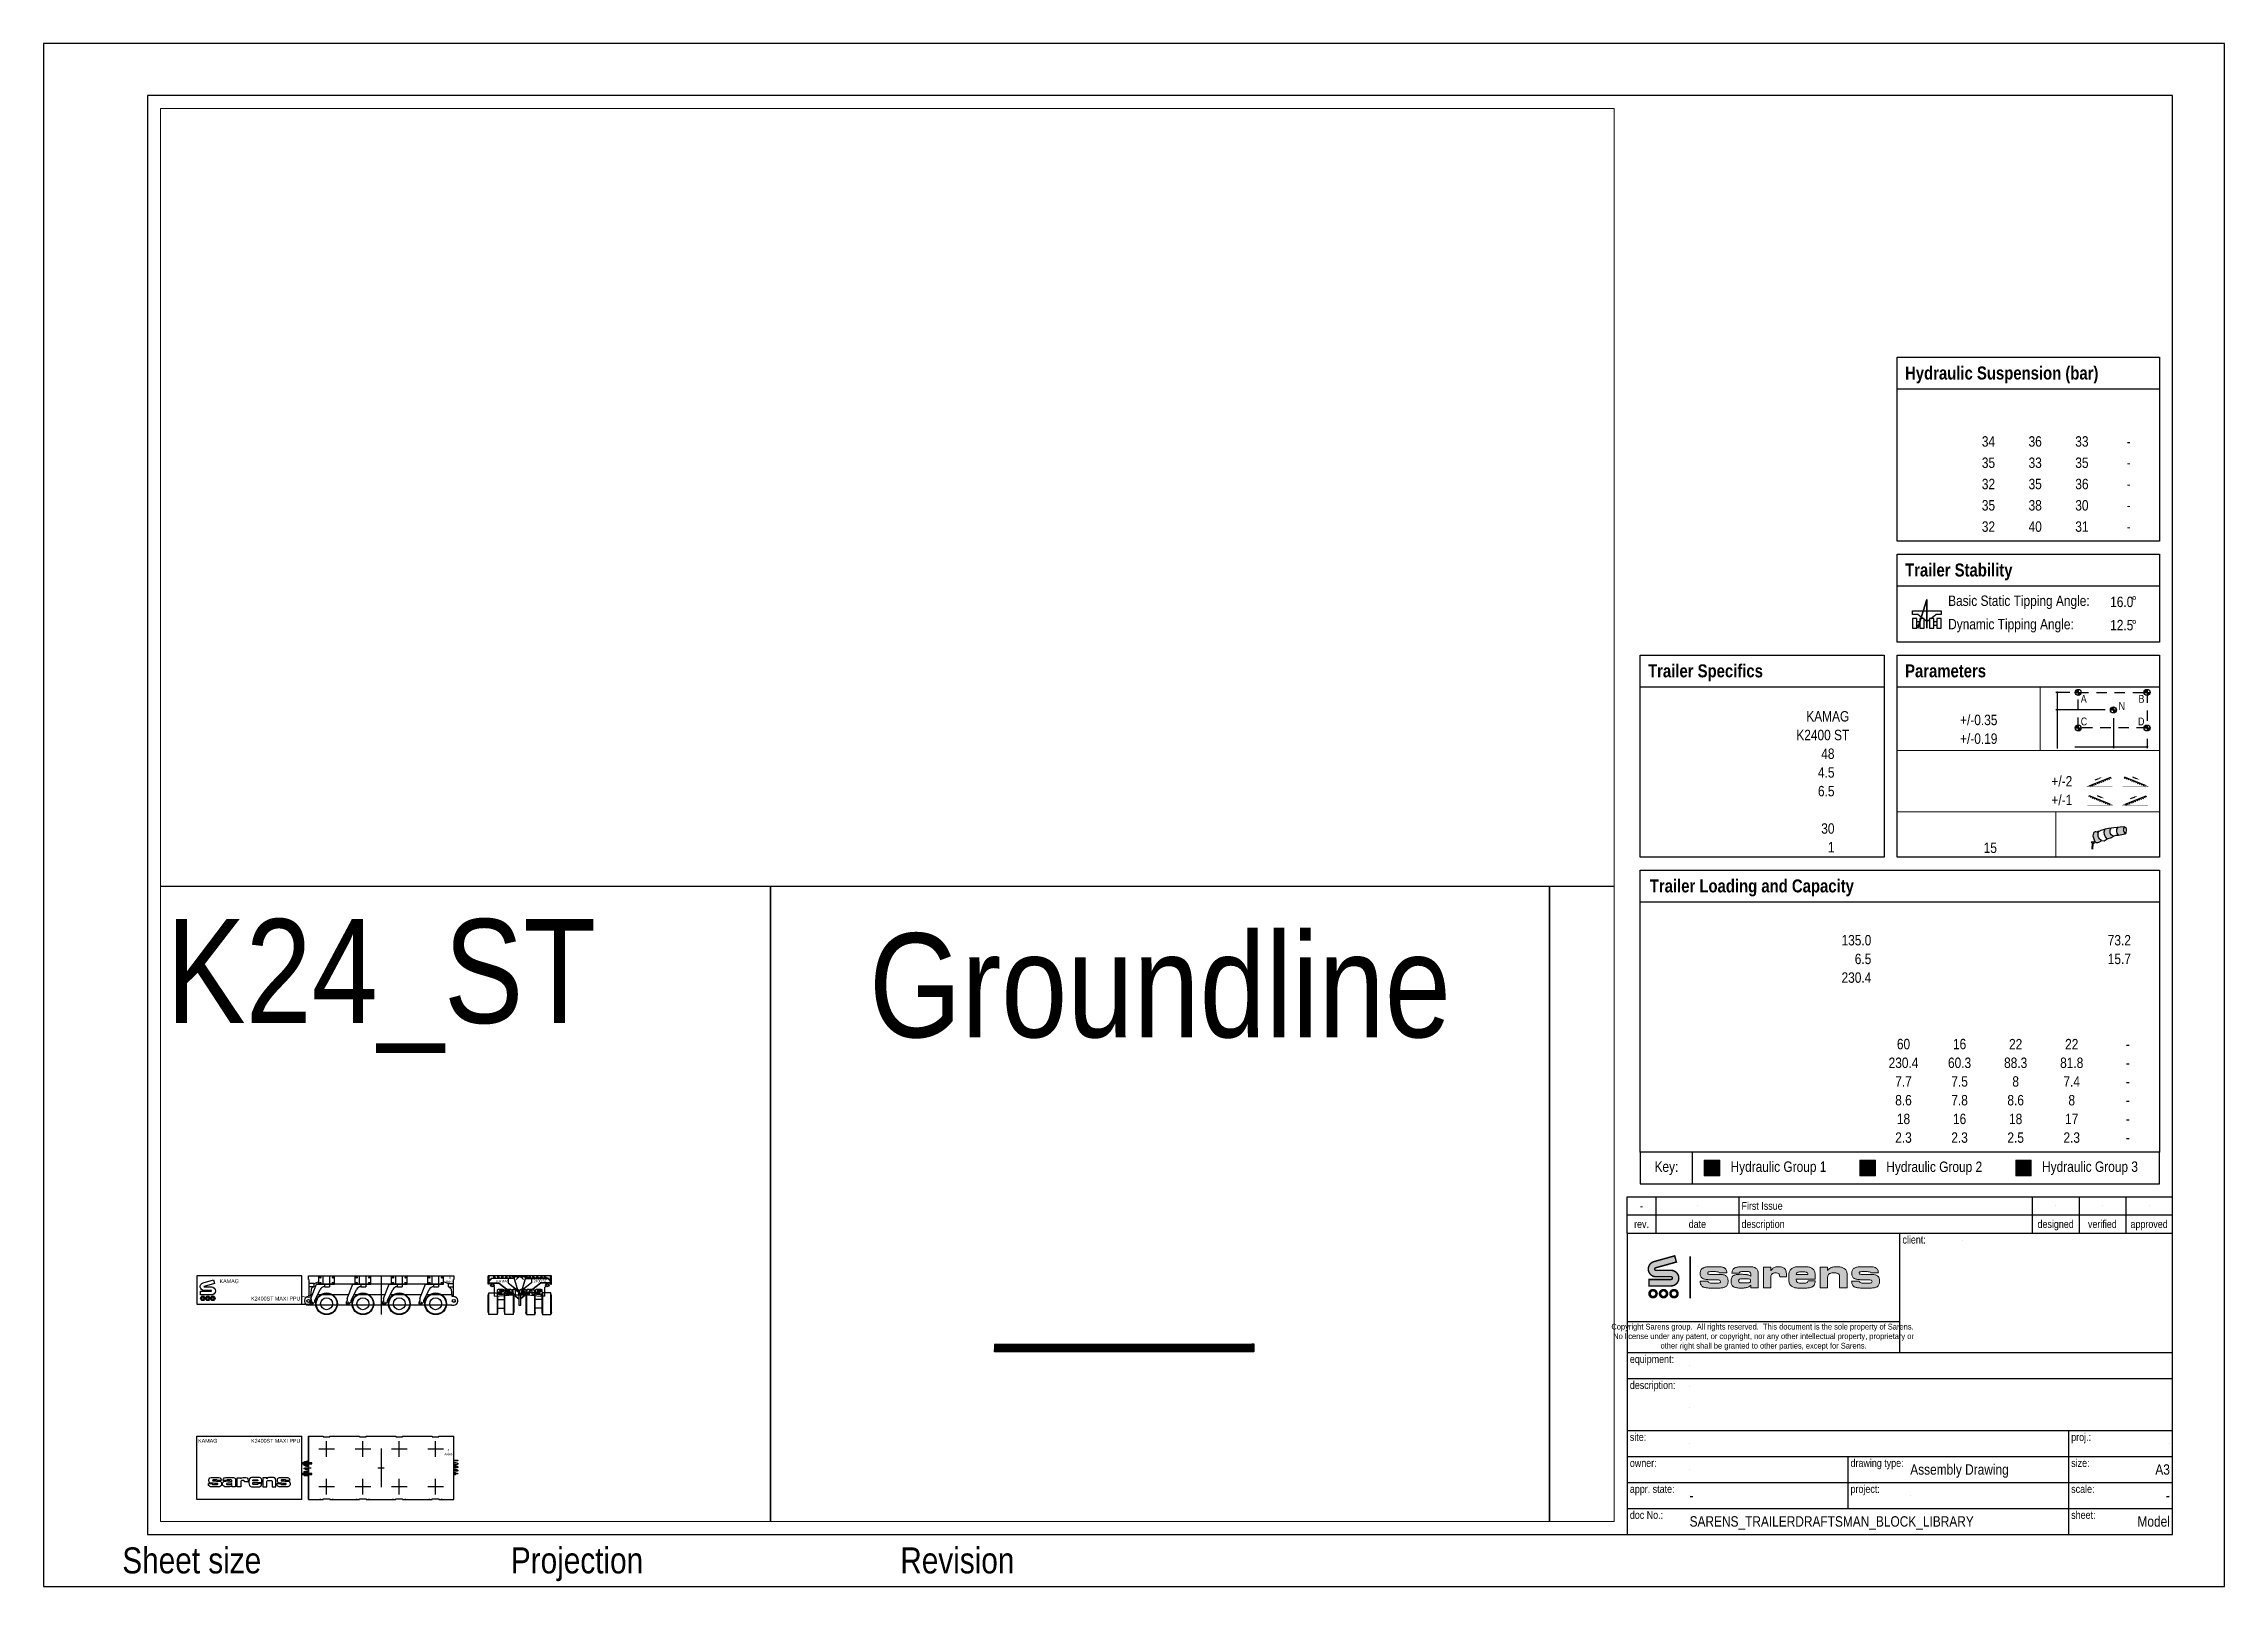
# Paper-space layout '1-1' of a CAD drawing. Header units: millimetres. Extents: x 0 to 420, y 0 to 297.
# The model-space entities are those that its viewports show. They can reach past a viewport. Long polylines and large blocks are cut down to what shows.
import ezdxf
from ezdxf.enums import TextEntityAlignment as Align

# ---------------------------------------------------------------- set-up
doc = ezdxf.new("R2010")
doc.units = ezdxf.units.MM
for name, pattern in [('$0$SARCEN', [9.5, 5, -1.5, 1.5, -1.5]), ('$0$SARHID', [3.5, 2, -1.5]), ('SARCEN', [9.5, 5, -1.5, 1.5, -1.5]), ('SARHID', [3.5, 2, -1.5])]:
    doc.linetypes.add(name, pattern=pattern)
doc.layers.get('Defpoints').update_dxf_attribs({"color": 210})
for name, color, linetype in [('$0$1', 1, '$0$SARHID'), ('$0$2', 2, 'Continuous'), ('$0$3', 3, '$0$SARCEN'), ('$0$8 - Plotplan', 8, 'Continuous'), ('1', 1, 'SARHID'), ('2', 2, 'Continuous'), ('3', 3, 'SARCEN'), ('5', 150, 'Continuous'), ('6', 30, 'Continuous'), ('Text - 01', 2, 'Continuous')]:
    doc.layers.add(name, color=color, linetype=linetype)
for name, color, linetype, lineweight in [('SPMT-Group1', 44, 'Continuous', 13), ('SPMT-Group2', 152, 'Continuous', 13), ('SPMT-Group3', 95, 'Continuous', 13)]:
    doc.layers.add(name, color=color, linetype=linetype, lineweight=lineweight)
doc.styles.add('$0$Arial Narrow', font='ARIALN.TTF')
doc.styles.add('Arial Narrow', font='ARIALN.TTF')
doc.styles.add('Arial Narrow Bold', font='ARIALNB.TTF')
pattern_1 = [(315, (116.6555, -547.003), (2.245064, 2.245064), [])]

psp = doc.layouts.new('1-1')

msp = doc.modelspace()

# ---------------------------------------------------------------- texts
at = {"layer": 'Defpoints', "char_height": 4000, "attachment_point": 5, "style": 'Arial Narrow'}
for s, width, insert in [('K24_ST', 467.55, (0, 11153)), ('Groundline', 4000, (30000, 11153))]:
    msp.add_mtext_dynamic_manual_height_columns(s, width=width, gutter_width=10, heights=[0], dxfattribs=dict(at, insert=insert))

# ---------------------------------------------------------------- blocks, each defined once
blk = doc.blocks.new('SAR_AmericanProjection')
at = {"layer": '2'}
for p, q in [((-4, 1), (0, 2)), ((-4, -1), (-4, 1)), ((0, -2), (0, 2)), ((-4, -1), (0, -2))]:
    blk.add_line(p, q, dxfattribs=at)
for radius in [1.84, 0.919]:
    blk.add_circle((-7, 0), radius, dxfattribs=at)
at = {"layer": '3'}
for p, q in [((-9, 0), (-5, 0)), ((-7, -2), (-7, 2)), ((-4, 0), (0, 0))]:
    blk.add_line(p, q, dxfattribs=at)
blk = doc.blocks.new('SAR_EuropeanProjection')
at = {"layer": '2'}
for p, q in [((-9, 1), (-5, 2)), ((-9, -1), (-9, 1)), ((-5, -2), (-5, 2)), ((-9, -1), (-5, -2))]:
    blk.add_line(p, q, dxfattribs=at)
for radius in [1.84, 0.919]:
    blk.add_circle((-2, 0), radius, dxfattribs=at)
at = {"layer": '3'}
for p, q in [((-9, 0), (-5, 0)), ((-4, 0), (0, 0)), ((-2, -2), (-2, 2))]:
    blk.add_line(p, q, dxfattribs=at)
blk = doc.blocks.new('SAR_Title_Project')
h = blk.add_hatch(color=154)
h.dxf.hatch_style = 1
h.paths.add_polyline_path([(-82.8, 51.54), (-83.01, 51.53), (-83.21, 51.52), (-83.4, 51.51), (-83.57, 51.49), (-83.73, 51.47), (-83.88, 51.44), (-84.02, 51.4), (-84.14, 51.36), (-84.26, 51.31), (-84.35, 51.26), (-84.48, 51.17), (-84.58, 51.07), (-84.67, 50.95), (-84.74, 50.82), (-84.79, 50.68), (-84.82, 50.52), (-84.83, 50.35), (-84.83, 50.3), (-83.38, 50.3), (-83.36, 50.41), (-83.27, 50.53), (-83.14, 50.58), (-82.96, 50.6), (-81.78, 50.6), (-81.65, 50.59), (-81.49, 50.56), (-81.34, 50.48), (-81.25, 50.33), (-81.22, 50.17), (-81.22, 49.74), (-81.28, 49.78), (-81.41, 49.85), (-81.56, 49.91), (-81.72, 49.96), (-81.9, 50), (-82, 50.02), (-82.14, 50.04), (-82.29, 50.05), (-82.45, 50.06), (-82.62, 50.07), (-82.8, 50.08), (-82.99, 50.08), (-83.06, 50.08), (-83.28, 50.08), (-83.48, 50.07), (-83.67, 50.05), (-83.84, 50.03), (-84, 50.01), (-84.15, 49.97), (-84.28, 49.94), (-84.39, 49.9), (-84.5, 49.85), (-84.59, 49.8), (-84.64, 49.76), (-84.74, 49.66), (-84.82, 49.56), (-84.89, 49.43), (-84.94, 49.29), (-84.98, 49.13), (-85, 48.96), (-85.01, 48.77), (-85.01, 48.67), (-85, 48.48), (-84.97, 48.31), (-84.92, 48.16), (-84.86, 48.03), (-84.79, 47.91), (-84.7, 47.81), (-84.6, 47.72), (-84.53, 47.68), (-84.43, 47.62), (-84.31, 47.58), (-84.18, 47.54), (-84.04, 47.51), (-83.88, 47.48), (-83.7, 47.46), (-83.51, 47.44), (-83.31, 47.43), (-83.09, 47.43), (-83, 47.43), (-82.81, 47.43), (-82.63, 47.44), (-82.46, 47.46), (-82.31, 47.48), (-82.16, 47.5), (-82.02, 47.53), (-81.9, 47.56), (-81.89, 47.56), (-81.72, 47.62), (-81.57, 47.69), (-81.44, 47.77), (-81.32, 47.86), (-81.22, 47.96), (-81.22, 47.48), (-79.78, 47.48), (-79.78, 50.23), (-79.79, 50.41), (-79.82, 50.58), (-79.86, 50.73), (-79.92, 50.88), (-79.99, 51), (-80.07, 51.11), (-80.18, 51.21), (-80.18, 51.22), (-80.29, 51.29), (-80.41, 51.36), (-80.54, 51.41), (-80.68, 51.46), (-80.84, 51.49), (-81.01, 51.52), (-81.19, 51.53), (-81.39, 51.54)])
h.paths.add_polyline_path([(-81.63, 49.19), (-81.49, 49.17), (-81.36, 49.12), (-81.27, 48.99), (-81.23, 48.79), (-81.29, 48.61), (-81.4, 48.51), (-81.46, 48.48), (-81.59, 48.45), (-81.76, 48.42), (-81.96, 48.42), (-82.84, 48.42), (-82.97, 48.42), (-83.16, 48.43), (-83.3, 48.46), (-83.42, 48.51), (-83.52, 48.63), (-83.56, 48.84), (-83.49, 49.02), (-83.37, 49.13), (-83.21, 49.18), (-83.04, 49.2), (-82.84, 49.21), (-81.96, 49.21), (-81.81, 49.21)], flags=16)
h.paths.add_polyline_path([(-78.78, 47.48), (-77.34, 47.48), (-77.34, 49.61), (-77.33, 49.78), (-77.28, 49.92), (-77.21, 50.05), (-77.08, 50.18), (-76.92, 50.27), (-76.78, 50.32), (-76.62, 50.34), (-76.43, 50.35), (-76.23, 50.34), (-76.07, 50.31), (-75.94, 50.26), (-75.83, 50.19), (-75.76, 50.12), (-75.69, 50), (-75.65, 49.85), (-75.63, 49.61), (-74.37, 49.61), (-74.36, 49.7), (-74.35, 49.88), (-74.35, 50), (-74.35, 50.01), (-74.35, 50.21), (-74.37, 50.4), (-74.4, 50.57), (-74.44, 50.72), (-74.49, 50.86), (-74.55, 50.98), (-74.62, 51.09), (-74.7, 51.19), (-74.7, 51.19), (-74.8, 51.28), (-74.91, 51.35), (-75.03, 51.41), (-75.17, 51.46), (-75.33, 51.49), (-75.5, 51.52), (-75.68, 51.54), (-75.88, 51.54), (-76.04, 51.54), (-76.22, 51.52), (-76.38, 51.5), (-76.53, 51.46), (-76.67, 51.41), (-76.79, 51.35), (-76.83, 51.33), (-76.95, 51.25), (-77.06, 51.14), (-77.16, 51.02), (-77.26, 50.89), (-77.34, 50.73), (-77.34, 51.48), (-78.78, 51.48)])
h.paths.add_polyline_path([(-73.87, 48.9), (-73.87, 48.74), (-73.85, 48.57), (-73.81, 48.42), (-73.76, 48.27), (-73.69, 48.14), (-73.61, 48.02), (-73.51, 47.91), (-73.4, 47.81), (-73.37, 47.79), (-73.26, 47.72), (-73.14, 47.65), (-73.01, 47.59), (-72.87, 47.54), (-72.72, 47.5), (-72.56, 47.47), (-72.39, 47.45), (-72.21, 47.43), (-72.02, 47.43), (-70.62, 47.43), (-70.42, 47.43), (-70.23, 47.45), (-70.05, 47.47), (-69.89, 47.49), (-69.74, 47.53), (-69.6, 47.57), (-69.47, 47.62), (-69.36, 47.68), (-69.26, 47.74), (-69.22, 47.77), (-69.12, 47.87), (-69.03, 47.98), (-68.96, 48.1), (-68.91, 48.24), (-68.87, 48.4), (-68.84, 48.57), (-68.83, 48.75), (-68.83, 48.81), (-70.19, 48.81), (-70.21, 48.71), (-70.28, 48.57), (-70.38, 48.47), (-70.46, 48.43), (-70.59, 48.4), (-70.77, 48.38), (-70.98, 48.38), (-71.63, 48.38), (-71.84, 48.39), (-72.01, 48.42), (-72.14, 48.47), (-72.28, 48.55), (-72.38, 48.7), (-72.43, 48.85), (-72.45, 49.02), (-72.44, 49.07), (-72.44, 49.13), (-68.83, 49.13), (-68.83, 50.03), (-68.84, 50.21), (-68.86, 50.37), (-68.9, 50.53), (-68.95, 50.67), (-69.02, 50.8), (-69.1, 50.93), (-69.19, 51.04), (-69.3, 51.14), (-69.33, 51.16), (-69.44, 51.24), (-69.56, 51.31), (-69.69, 51.37), (-69.83, 51.42), (-69.98, 51.46), (-70.14, 51.49), (-70.31, 51.52), (-70.49, 51.53), (-70.68, 51.54), (-72.07, 51.54), (-72.25, 51.53), (-72.43, 51.51), (-72.6, 51.49), (-72.76, 51.45), (-72.9, 51.41), (-73.04, 51.35), (-73.17, 51.29), (-73.29, 51.22), (-73.4, 51.14), (-73.42, 51.11), (-73.53, 51.01), (-73.62, 50.89), (-73.7, 50.77), (-73.76, 50.63), (-73.81, 50.49), (-73.85, 50.33), (-73.87, 50.16), (-73.87, 49.99)])
h.paths.add_polyline_path([(-72.44, 50.03), (-72.42, 50.2), (-72.36, 50.33), (-72.25, 50.43), (-72.14, 50.48), (-72, 50.52), (-71.83, 50.54), (-71.62, 50.55), (-71.03, 50.55), (-71.01, 50.55), (-70.81, 50.54), (-70.64, 50.52), (-70.5, 50.48), (-70.4, 50.43), (-70.3, 50.34), (-70.24, 50.2), (-70.22, 50.01)], flags=16)
h.paths.add_polyline_path([(-66.41, 49.44), (-66.4, 49.63), (-66.36, 49.79), (-66.31, 49.93), (-66.24, 50.05), (-66.14, 50.15), (-66.05, 50.21), (-65.93, 50.26), (-65.8, 50.31), (-65.63, 50.34), (-65.45, 50.36), (-65.25, 50.36), (-65.05, 50.36), (-64.86, 50.34), (-64.69, 50.32), (-64.55, 50.29), (-64.43, 50.25), (-64.34, 50.19), (-64.25, 50.12), (-64.19, 50.01), (-64.14, 49.87), (-64.11, 49.7), (-64.1, 49.5), (-64.1, 47.48), (-62.66, 47.48), (-62.66, 50.07), (-62.67, 50.24), (-62.69, 50.4), (-62.73, 50.56), (-62.78, 50.7), (-62.85, 50.83), (-62.93, 50.95), (-63.03, 51.06), (-63.15, 51.16), (-63.22, 51.21), (-63.33, 51.27), (-63.46, 51.33), (-63.59, 51.38), (-63.73, 51.42), (-63.89, 51.46), (-64.05, 51.49), (-64.23, 51.51), (-64.42, 51.52), (-64.61, 51.52), (-64.69, 51.52), (-64.88, 51.52), (-65.07, 51.51), (-65.24, 51.49), (-65.4, 51.47), (-65.54, 51.44), (-65.66, 51.41), (-65.78, 51.37), (-65.81, 51.35), (-65.95, 51.28), (-66.08, 51.2), (-66.2, 51.09), (-66.31, 50.98), (-66.41, 50.84), (-66.41, 51.46), (-67.85, 51.46), (-67.85, 47.48), (-66.41, 47.48), (-66.41, 49.41)])
h.paths.add_polyline_path([(-60.32, 50.33), (-60.31, 50.42), (-60.21, 50.53), (-60.15, 50.55), (-60, 50.58), (-59.8, 50.59), (-58.8, 50.59), (-58.79, 50.59), (-58.61, 50.58), (-58.45, 50.56), (-58.32, 50.53), (-58.17, 50.46), (-58.08, 50.35), (-56.64, 50.35), (-56.65, 50.44), (-56.67, 50.61), (-56.7, 50.77), (-56.76, 50.91), (-56.83, 51.04), (-56.92, 51.15), (-57.03, 51.25), (-57.1, 51.29), (-57.21, 51.36), (-57.34, 51.41), (-57.48, 51.46), (-57.64, 51.49), (-57.81, 51.52), (-57.99, 51.53), (-58.19, 51.54), (-59.82, 51.54), (-59.98, 51.53), (-60.18, 51.53), (-60.37, 51.51), (-60.54, 51.49), (-60.7, 51.46), (-60.85, 51.43), (-60.99, 51.39), (-61.11, 51.35), (-61.22, 51.29), (-61.32, 51.24), (-61.36, 51.21), (-61.47, 51.11), (-61.56, 51.01), (-61.64, 50.88), (-61.7, 50.74), (-61.74, 50.59), (-61.76, 50.43), (-61.77, 50.24), (-61.77, 50.09), (-61.74, 49.92), (-61.7, 49.77), (-61.64, 49.63), (-61.57, 49.51), (-61.47, 49.41), (-61.36, 49.32), (-61.3, 49.28), (-61.2, 49.23), (-61.08, 49.19), (-60.95, 49.15), (-60.8, 49.12), (-60.65, 49.09), (-60.47, 49.07), (-60.28, 49.05), (-60.08, 49.04), (-59.86, 49.04), (-58.44, 49.01), (-58.26, 49), (-58.02, 48.95), (-57.89, 48.83), (-57.85, 48.69), (-57.88, 48.55), (-57.98, 48.45), (-58.07, 48.41), (-58.23, 48.39), (-58.43, 48.38), (-59.48, 48.38), (-59.64, 48.38), (-59.81, 48.4), (-59.96, 48.43), (-60.11, 48.48), (-60.22, 48.59), (-60.26, 48.75), (-61.79, 48.75), (-61.78, 48.64), (-61.77, 48.46), (-61.73, 48.3), (-61.68, 48.15), (-61.62, 48.02), (-61.54, 47.9), (-61.45, 47.8), (-61.34, 47.72), (-61.27, 47.68), (-61.17, 47.63), (-61.06, 47.59), (-60.93, 47.55), (-60.79, 47.52), (-60.64, 47.49), (-60.47, 47.47), (-60.29, 47.45), (-60.09, 47.44), (-59.89, 47.43), (-59.66, 47.43), (-58.16, 47.43), (-57.95, 47.43), (-57.76, 47.45), (-57.58, 47.47), (-57.41, 47.49), (-57.26, 47.53), (-57.13, 47.57), (-57, 47.61), (-56.89, 47.67), (-56.8, 47.73), (-56.76, 47.77), (-56.66, 47.86), (-56.59, 47.98), (-56.52, 48.1), (-56.47, 48.25), (-56.43, 48.41), (-56.41, 48.58), (-56.4, 48.77), (-56.41, 48.91), (-56.43, 49.08), (-56.46, 49.24), (-56.51, 49.39), (-56.58, 49.51), (-56.66, 49.63), (-56.76, 49.73), (-56.82, 49.77), (-56.93, 49.84), (-57.05, 49.9), (-57.19, 49.95), (-57.34, 49.99), (-57.51, 50.02), (-57.69, 50.03), (-57.89, 50.04), (-59.65, 50.04), (-59.77, 50.05), (-59.96, 50.07), (-60.18, 50.11), (-60.28, 50.19)])
h.paths.add_polyline_path([(-88.83, 50.04), (-88.95, 50.05), (-89.15, 50.07), (-89.36, 50.11), (-89.46, 50.19), (-89.51, 50.33), (-89.49, 50.42), (-89.38, 50.54), (-89.19, 50.58), (-88.99, 50.59), (-87.98, 50.59), (-87.98, 50.59), (-87.79, 50.58), (-87.63, 50.56), (-87.5, 50.53), (-87.36, 50.46), (-87.27, 50.35), (-85.83, 50.35), (-85.83, 50.44), (-85.85, 50.61), (-85.89, 50.77), (-85.94, 50.91), (-86.01, 51.04), (-86.1, 51.15), (-86.21, 51.25), (-86.28, 51.29), (-86.39, 51.36), (-86.52, 51.41), (-86.66, 51.46), (-86.82, 51.49), (-86.99, 51.52), (-87.17, 51.53), (-87.37, 51.54), (-89, 51.54), (-89.17, 51.53), (-89.37, 51.53), (-89.55, 51.51), (-89.73, 51.49), (-89.89, 51.46), (-90.04, 51.43), (-90.18, 51.39), (-90.3, 51.35), (-90.41, 51.29), (-90.51, 51.24), (-90.55, 51.21), (-90.66, 51.11), (-90.75, 51.01), (-90.82, 50.88), (-90.88, 50.74), (-90.92, 50.59), (-90.95, 50.43), (-90.96, 50.24), (-90.95, 50.09), (-90.93, 49.92), (-90.89, 49.77), (-90.83, 49.63), (-90.75, 49.51), (-90.65, 49.41), (-90.54, 49.32), (-90.48, 49.28), (-90.38, 49.23), (-90.27, 49.19), (-90.14, 49.15), (-89.99, 49.12), (-89.83, 49.09), (-89.66, 49.07), (-89.47, 49.05), (-89.27, 49.04), (-89.05, 49.04), (-87.62, 49.01), (-87.45, 49), (-87.2, 48.95), (-87.08, 48.83), (-87.04, 48.69), (-87.06, 48.55), (-87.17, 48.45), (-87.26, 48.41), (-87.41, 48.39), (-87.61, 48.38), (-88.66, 48.38), (-88.82, 48.38), (-89, 48.4), (-89.15, 48.43), (-89.29, 48.48), (-89.41, 48.59), (-89.45, 48.75), (-90.97, 48.75), (-90.97, 48.64), (-90.95, 48.46), (-90.92, 48.3), (-90.87, 48.15), (-90.8, 48.02), (-90.73, 47.9), (-90.63, 47.8), (-90.52, 47.72), (-90.46, 47.68), (-90.36, 47.63), (-90.24, 47.59), (-90.12, 47.55), (-89.98, 47.52), (-89.82, 47.49), (-89.66, 47.47), (-89.48, 47.45), (-89.28, 47.44), (-89.07, 47.43), (-88.85, 47.43), (-87.35, 47.43), (-87.14, 47.43), (-86.94, 47.45), (-86.76, 47.47), (-86.6, 47.49), (-86.45, 47.53), (-86.31, 47.57), (-86.19, 47.61), (-86.08, 47.67), (-85.98, 47.73), (-85.94, 47.77), (-85.85, 47.86), (-85.77, 47.98), (-85.7, 48.1), (-85.65, 48.25), (-85.62, 48.41), (-85.6, 48.58), (-85.59, 48.77), (-85.59, 48.91), (-85.61, 49.08), (-85.65, 49.24), (-85.7, 49.39), (-85.77, 49.51), (-85.85, 49.63), (-85.95, 49.73), (-86, 49.77), (-86.11, 49.84), (-86.23, 49.9), (-86.37, 49.95), (-86.53, 49.99), (-86.69, 50.02), (-86.88, 50.03), (-87.07, 50.04)])
at = {"layer": '6'}
h = blk.add_hatch(color=154, dxfattribs=at)
h.dxf.hatch_style = 1
h.paths.add_polyline_path([(-99.86, 52.52, 0.873124), (-99.47, 49.61), (-96.58, 49.61, -1), (-96.58, 49.08), (-100.82, 49.08), (-100.82, 47.84), (-96.58, 47.84, 1), (-96.58, 50.84), (-99.47, 50.84, -0.873124), (-99.53, 51.33), (-95.54, 52.44), (-95.87, 53.63)])
at = {"color": 154, "lineweight": 0}
for points in [[(-89.45, 48.75), (-90.97, 48.75), (-90.97, 48.64), (-90.95, 48.46), (-90.92, 48.3), (-90.87, 48.15), (-90.8, 48.02), (-90.73, 47.9), (-90.63, 47.8), (-90.52, 47.72), (-90.46, 47.68), (-90.36, 47.63), (-90.24, 47.59), (-90.12, 47.55), (-89.98, 47.52), (-89.82, 47.49), (-89.66, 47.47), (-89.48, 47.45), (-89.28, 47.44), (-89.07, 47.43), (-88.85, 47.43), (-87.39, 47.43), (-87.35, 47.43), (-87.14, 47.43), (-86.94, 47.45), (-86.76, 47.47), (-86.6, 47.49), (-86.45, 47.53), (-86.31, 47.57), (-86.19, 47.61), (-86.08, 47.67), (-85.98, 47.73), (-85.94, 47.77), (-85.85, 47.86), (-85.77, 47.98), (-85.7, 48.1), (-85.65, 48.25), (-85.62, 48.41), (-85.6, 48.58), (-85.59, 48.77), (-85.59, 48.91), (-85.61, 49.08), (-85.65, 49.24), (-85.7, 49.39), (-85.77, 49.51), (-85.85, 49.63), (-85.95, 49.73), (-86, 49.77), (-86.11, 49.84), (-86.23, 49.9), (-86.37, 49.95), (-86.53, 49.99), (-86.69, 50.02), (-86.88, 50.03), (-87.07, 50.04), (-88.83, 50.04), (-88.95, 50.05), (-89.15, 50.07), (-89.29, 50.1), (-89.39, 50.13), (-89.46, 50.19), (-89.51, 50.33), (-89.49, 50.42), (-89.39, 50.53), (-89.33, 50.55), (-89.19, 50.58), (-88.99, 50.59), (-87.98, 50.59), (-87.98, 50.59), (-87.79, 50.58), (-87.63, 50.56), (-87.5, 50.53), (-87.36, 50.46), (-87.27, 50.35), (-85.83, 50.35), (-85.83, 50.44), (-85.85, 50.61), (-85.89, 50.77), (-85.94, 50.91), (-86.01, 51.04), (-86.1, 51.15), (-86.21, 51.25), (-86.28, 51.29), (-86.39, 51.36), (-86.52, 51.41), (-86.66, 51.46), (-86.82, 51.49), (-86.99, 51.52), (-87.17, 51.53), (-87.37, 51.54), (-89, 51.54), (-89.17, 51.53), (-89.37, 51.53), (-89.55, 51.51), (-89.73, 51.49), (-89.89, 51.46), (-90.04, 51.43), (-90.18, 51.39), (-90.3, 51.35), (-90.41, 51.29), (-90.51, 51.24), (-90.55, 51.21), (-90.66, 51.11), (-90.75, 51.01), (-90.82, 50.88), (-90.88, 50.74), (-90.92, 50.59), (-90.95, 50.43), (-90.96, 50.24), (-90.95, 50.09), (-90.93, 49.92), (-90.89, 49.77), (-90.83, 49.63), (-90.75, 49.51), (-90.65, 49.41), (-90.54, 49.32), (-90.48, 49.28), (-90.38, 49.23), (-90.27, 49.19), (-90.14, 49.15), (-89.99, 49.12), (-89.83, 49.09), (-89.66, 49.07), (-89.47, 49.05), (-89.27, 49.04), (-89.05, 49.04), (-87.62, 49.01), (-87.45, 49), (-87.29, 48.96), (-87.17, 48.92), (-87.08, 48.83), (-87.04, 48.69), (-87.06, 48.55), (-87.17, 48.45), (-87.26, 48.41), (-87.41, 48.39), (-87.61, 48.38), (-88.66, 48.38), (-88.82, 48.38), (-89, 48.4), (-89.15, 48.43), (-89.26, 48.47), (-89.3, 48.49), (-89.41, 48.59), (-89.45, 48.74)], [(-84.74, 49.66), (-84.82, 49.56), (-84.89, 49.43), (-84.94, 49.29), (-84.98, 49.13), (-85, 48.96), (-85.01, 48.77), (-85.01, 48.67), (-85, 48.48), (-84.97, 48.31), (-84.92, 48.16), (-84.86, 48.03), (-84.79, 47.91), (-84.7, 47.81), (-84.6, 47.72), (-84.53, 47.68), (-84.43, 47.62), (-84.31, 47.58), (-84.18, 47.54), (-84.04, 47.51), (-83.88, 47.48), (-83.7, 47.46), (-83.51, 47.44), (-83.31, 47.43), (-83.09, 47.43), (-83, 47.43), (-82.81, 47.43), (-82.63, 47.44), (-82.46, 47.46), (-82.31, 47.48), (-82.16, 47.5), (-82.02, 47.53), (-81.9, 47.56), (-81.89, 47.56), (-81.72, 47.62), (-81.57, 47.69), (-81.44, 47.77), (-81.32, 47.86), (-81.22, 47.96), (-81.22, 47.48), (-79.78, 47.48), (-79.78, 50.21), (-79.78, 50.23), (-79.79, 50.41), (-79.82, 50.58), (-79.86, 50.73), (-79.92, 50.88), (-79.99, 51), (-80.07, 51.11), (-80.18, 51.21), (-80.18, 51.22), (-80.29, 51.29), (-80.41, 51.36), (-80.54, 51.41), (-80.68, 51.46), (-80.84, 51.49), (-81.01, 51.52), (-81.19, 51.53), (-81.39, 51.54), (-82.8, 51.54), (-82.8, 51.54), (-83.01, 51.53), (-83.21, 51.52), (-83.4, 51.51), (-83.57, 51.49), (-83.73, 51.47), (-83.88, 51.44), (-84.02, 51.4), (-84.14, 51.36), (-84.26, 51.31), (-84.35, 51.26), (-84.48, 51.17), (-84.58, 51.07), (-84.67, 50.95), (-84.74, 50.82), (-84.79, 50.68), (-84.82, 50.52), (-84.83, 50.35), (-84.83, 50.3), (-83.38, 50.3), (-83.36, 50.41), (-83.28, 50.53), (-83.27, 50.53), (-83.14, 50.58), (-82.96, 50.6), (-81.78, 50.6), (-81.65, 50.59), (-81.49, 50.56), (-81.37, 50.49), (-81.33, 50.45), (-81.25, 50.33), (-81.22, 50.17), (-81.22, 49.74), (-81.28, 49.78), (-81.41, 49.85), (-81.56, 49.91), (-81.72, 49.96), (-81.9, 50), (-82, 50.02), (-82.14, 50.04), (-82.29, 50.05), (-82.45, 50.06), (-82.62, 50.07), (-82.8, 50.08), (-82.99, 50.08), (-83.06, 50.08), (-83.28, 50.08), (-83.48, 50.07), (-83.67, 50.05), (-83.84, 50.03), (-84, 50.01), (-84.15, 49.97), (-84.28, 49.94), (-84.39, 49.9), (-84.5, 49.85), (-84.59, 49.8), (-84.64, 49.76)], [(-73.76, 48.27), (-73.69, 48.14), (-73.61, 48.02), (-73.51, 47.91), (-73.4, 47.81), (-73.37, 47.79), (-73.26, 47.72), (-73.14, 47.65), (-73.01, 47.59), (-72.87, 47.54), (-72.72, 47.5), (-72.56, 47.47), (-72.39, 47.45), (-72.21, 47.43), (-72.02, 47.43), (-70.68, 47.43), (-70.62, 47.43), (-70.42, 47.43), (-70.23, 47.45), (-70.05, 47.47), (-69.89, 47.49), (-69.74, 47.53), (-69.6, 47.57), (-69.47, 47.62), (-69.36, 47.68), (-69.26, 47.74), (-69.22, 47.77), (-69.12, 47.87), (-69.03, 47.98), (-68.96, 48.1), (-68.91, 48.24), (-68.87, 48.4), (-68.84, 48.57), (-68.83, 48.75), (-68.83, 48.81), (-70.19, 48.81), (-70.21, 48.71), (-70.28, 48.57), (-70.38, 48.47), (-70.46, 48.43), (-70.59, 48.4), (-70.77, 48.38), (-70.98, 48.38), (-71.59, 48.38), (-71.65, 48.38), (-71.84, 48.39), (-72.01, 48.42), (-72.14, 48.47), (-72.24, 48.53), (-72.3, 48.58), (-72.38, 48.7), (-72.43, 48.85), (-72.45, 49.02), (-72.44, 49.07), (-72.44, 49.13), (-68.83, 49.13), (-68.83, 49.99), (-68.83, 50.03), (-68.84, 50.21), (-68.86, 50.37), (-68.9, 50.53), (-68.95, 50.67), (-69.02, 50.8), (-69.1, 50.93), (-69.19, 51.04), (-69.3, 51.14), (-69.33, 51.16), (-69.44, 51.24), (-69.56, 51.31), (-69.69, 51.37), (-69.83, 51.42), (-69.98, 51.46), (-70.14, 51.49), (-70.31, 51.52), (-70.49, 51.53), (-70.68, 51.54), (-72.02, 51.54), (-72.07, 51.54), (-72.25, 51.53), (-72.43, 51.51), (-72.6, 51.49), (-72.76, 51.45), (-72.9, 51.41), (-73.04, 51.35), (-73.17, 51.29), (-73.29, 51.22), (-73.4, 51.14), (-73.42, 51.11), (-73.53, 51.01), (-73.62, 50.89), (-73.7, 50.77), (-73.76, 50.63), (-73.81, 50.49), (-73.85, 50.33), (-73.87, 50.16), (-73.87, 49.99), (-73.87, 48.9), (-73.87, 48.74), (-73.85, 48.57), (-73.81, 48.42)], [(-71.03, 50.55), (-71.01, 50.55), (-70.81, 50.54), (-70.64, 50.52), (-70.5, 50.48), (-70.4, 50.43), (-70.3, 50.34), (-70.24, 50.2), (-70.22, 50.03), (-70.22, 50.01), (-72.44, 50.03), (-72.42, 50.2), (-72.36, 50.33), (-72.25, 50.43), (-72.25, 50.43), (-72.14, 50.48), (-72, 50.52), (-71.83, 50.54), (-71.62, 50.55)], [(-60.26, 48.75), (-61.79, 48.75), (-61.78, 48.64), (-61.77, 48.46), (-61.73, 48.3), (-61.68, 48.15), (-61.62, 48.02), (-61.54, 47.9), (-61.45, 47.8), (-61.34, 47.72), (-61.27, 47.68), (-61.17, 47.63), (-61.06, 47.59), (-60.93, 47.55), (-60.79, 47.52), (-60.64, 47.49), (-60.47, 47.47), (-60.29, 47.45), (-60.09, 47.44), (-59.89, 47.43), (-59.66, 47.43), (-58.2, 47.43), (-58.16, 47.43), (-57.95, 47.43), (-57.76, 47.45), (-57.58, 47.47), (-57.41, 47.49), (-57.26, 47.53), (-57.13, 47.57), (-57, 47.61), (-56.89, 47.67), (-56.8, 47.73), (-56.76, 47.77), (-56.66, 47.86), (-56.59, 47.98), (-56.52, 48.1), (-56.47, 48.25), (-56.43, 48.41), (-56.41, 48.58), (-56.4, 48.77), (-56.41, 48.91), (-56.43, 49.08), (-56.46, 49.24), (-56.51, 49.39), (-56.58, 49.51), (-56.66, 49.63), (-56.76, 49.73), (-56.82, 49.77), (-56.93, 49.84), (-57.05, 49.9), (-57.19, 49.95), (-57.34, 49.99), (-57.51, 50.02), (-57.69, 50.03), (-57.89, 50.04), (-59.65, 50.04), (-59.77, 50.05), (-59.96, 50.07), (-60.11, 50.1), (-60.2, 50.13), (-60.28, 50.19), (-60.32, 50.33), (-60.31, 50.42), (-60.21, 50.53), (-60.15, 50.55), (-60, 50.58), (-59.8, 50.59), (-58.8, 50.59), (-58.79, 50.59), (-58.61, 50.58), (-58.45, 50.56), (-58.32, 50.53), (-58.17, 50.46), (-58.08, 50.35), (-56.64, 50.35), (-56.65, 50.44), (-56.67, 50.61), (-56.7, 50.77), (-56.76, 50.91), (-56.83, 51.04), (-56.92, 51.15), (-57.03, 51.25), (-57.1, 51.29), (-57.21, 51.36), (-57.34, 51.41), (-57.48, 51.46), (-57.64, 51.49), (-57.81, 51.52), (-57.99, 51.53), (-58.19, 51.54), (-59.82, 51.54), (-59.98, 51.53), (-60.18, 51.53), (-60.37, 51.51), (-60.54, 51.49), (-60.7, 51.46), (-60.85, 51.43), (-60.99, 51.39), (-61.11, 51.35), (-61.22, 51.29), (-61.32, 51.24), (-61.36, 51.21), (-61.47, 51.11), (-61.56, 51.01), (-61.64, 50.88), (-61.7, 50.74), (-61.74, 50.59), (-61.76, 50.43), (-61.77, 50.24), (-61.77, 50.09), (-61.74, 49.92), (-61.7, 49.77), (-61.64, 49.63), (-61.57, 49.51), (-61.47, 49.41), (-61.36, 49.32), (-61.3, 49.28), (-61.2, 49.23), (-61.08, 49.19), (-60.95, 49.15), (-60.8, 49.12), (-60.65, 49.09), (-60.47, 49.07), (-60.28, 49.05), (-60.08, 49.04), (-59.86, 49.04), (-58.44, 49.01), (-58.26, 49), (-58.11, 48.96), (-57.99, 48.92), (-57.89, 48.83), (-57.85, 48.69), (-57.88, 48.55), (-57.98, 48.45), (-58.07, 48.41), (-58.23, 48.39), (-58.43, 48.38), (-59.48, 48.38), (-59.64, 48.38), (-59.81, 48.4), (-59.96, 48.43), (-60.07, 48.47), (-60.12, 48.49), (-60.22, 48.59), (-60.26, 48.74)], [(-82.84, 48.42), (-82.97, 48.42), (-83.16, 48.43), (-83.3, 48.46), (-83.4, 48.5), (-83.43, 48.52), (-83.52, 48.63), (-83.55, 48.8), (-83.54, 48.87), (-83.49, 49.02), (-83.39, 49.12), (-83.33, 49.14), (-83.21, 49.18), (-83.04, 49.2), (-82.84, 49.21), (-81.96, 49.21), (-81.81, 49.21), (-81.63, 49.19), (-81.49, 49.17), (-81.38, 49.13), (-81.35, 49.11), (-81.27, 48.99), (-81.24, 48.83), (-81.24, 48.75), (-81.29, 48.61), (-81.4, 48.51), (-81.46, 48.48), (-81.59, 48.45), (-81.76, 48.42), (-81.96, 48.42)]]:
    blk.add_lwpolyline(points, close=True, dxfattribs=at)
for points in [[(-74.37, 50.4), (-74.4, 50.57), (-74.44, 50.72), (-74.49, 50.86), (-74.55, 50.98), (-74.62, 51.09), (-74.7, 51.19), (-74.7, 51.19), (-74.8, 51.28), (-74.91, 51.35), (-75.03, 51.41), (-75.17, 51.46), (-75.33, 51.49), (-75.5, 51.52), (-75.68, 51.54), (-75.88, 51.54), (-76.04, 51.54), (-76.22, 51.52), (-76.38, 51.5), (-76.53, 51.46), (-76.67, 51.41), (-76.79, 51.35), (-76.83, 51.33), (-76.95, 51.25), (-77.06, 51.14), (-77.16, 51.02), (-77.26, 50.89), (-77.34, 50.73), (-77.34, 51.48), (-78.78, 51.48), (-78.78, 47.48), (-77.34, 47.48), (-77.34, 49.61), (-77.33, 49.78), (-77.28, 49.92), (-77.21, 50.05), (-77.1, 50.16), (-77.05, 50.2), (-76.92, 50.27), (-76.78, 50.32), (-76.62, 50.34), (-76.43, 50.35), (-76.42, 50.35), (-76.23, 50.34), (-76.07, 50.31), (-75.94, 50.26), (-75.83, 50.19), (-75.76, 50.12), (-75.69, 50), (-75.65, 49.85), (-75.63, 49.67), (-75.63, 49.61), (-74.36, 49.61), (-74.36, 49.63), (-74.36, 49.7), (-74.35, 49.88), (-74.35, 50), (-74.35, 50.01), (-74.35, 50.21), (-74.37, 50.4), (-74.35, 50.21), (-74.35, 50.01), (-74.35, 50), (-74.35, 49.88), (-74.36, 49.7), (-74.36, 49.63), (-74.36, 49.61), (-75.63, 49.61), (-75.63, 49.67), (-75.65, 49.85), (-75.69, 50), (-75.76, 50.12), (-75.83, 50.19), (-75.94, 50.26), (-76.07, 50.31), (-76.23, 50.34), (-76.42, 50.35), (-76.43, 50.35)], [(-62.69, 50.4), (-62.73, 50.56), (-62.78, 50.7), (-62.85, 50.83), (-62.93, 50.95), (-63.03, 51.06), (-63.15, 51.16), (-63.22, 51.21), (-63.33, 51.27), (-63.46, 51.33), (-63.59, 51.38), (-63.73, 51.42), (-63.89, 51.46), (-64.05, 51.49), (-64.23, 51.51), (-64.42, 51.52), (-64.61, 51.52), (-64.69, 51.52), (-64.88, 51.52), (-65.07, 51.51), (-65.24, 51.49), (-65.4, 51.47), (-65.54, 51.44), (-65.66, 51.41), (-65.78, 51.37), (-65.81, 51.35), (-65.95, 51.28), (-66.08, 51.2), (-66.2, 51.09), (-66.31, 50.98), (-66.41, 50.84), (-66.41, 51.46), (-67.85, 51.46), (-67.85, 47.48), (-66.41, 47.48), (-66.41, 49.41), (-66.41, 49.44), (-66.4, 49.63), (-66.36, 49.79), (-66.31, 49.93), (-66.24, 50.05), (-66.14, 50.15), (-66.05, 50.21), (-65.93, 50.26), (-65.8, 50.31), (-65.63, 50.34), (-65.45, 50.36), (-65.25, 50.36), (-65.05, 50.36), (-64.86, 50.34), (-64.69, 50.32), (-64.55, 50.29), (-64.43, 50.25), (-64.34, 50.19), (-64.25, 50.12), (-64.19, 50.01), (-64.14, 49.87), (-64.11, 49.7), (-64.1, 49.5), (-64.1, 47.48), (-62.66, 47.48), (-62.66, 50.07), (-62.67, 50.24), (-62.69, 50.4), (-62.67, 50.24), (-62.66, 50.07), (-62.66, 47.48), (-64.1, 47.48), (-64.1, 49.5), (-64.11, 49.7), (-64.14, 49.87), (-64.19, 50.01), (-64.25, 50.12), (-64.34, 50.19), (-64.43, 50.25), (-64.55, 50.29), (-64.69, 50.32), (-64.86, 50.34), (-65.05, 50.36), (-65.25, 50.36)]]:
    blk.add_lwpolyline(points, dxfattribs=at)
at = {"layer": '2'}
blk.add_line((-105, 58), (0, 58), dxfattribs=at)
at = {"layer": '5'}
for p, q in [((-99.5, 65), (-99.5, 58)), ((-83.5, 65), (-83.5, 58)), ((-27, 65), (-27, 58)), ((-18, 65), (-18, 58)), ((-9, 65), (-9, 58)), ((-105, 61.5), (0, 61.5)), ((-52.5, 35), (-52.5, 58)), ((-105, 41), (-52.5, 41)), ((-105, 35), (0, 35)), ((-105, 30), (0, 30)), ((-105, 20), (0, 20)), ((-20, 20), (-20, 0)), ((-105, 15), (0, 15)), ((-62.5, 15), (-62.5, 5)), ((-105, 10), (0, 10)), ((-105, 5), (0, 5))]:
    blk.add_line(p, q, dxfattribs=at)
at = {"layer": '6'}
for q in [(-105, 65), (-105, 0)]:
    blk.add_line((-105, 58), q, dxfattribs=at)
at = {"layer": '6', "color": 154, "const_width": 0.282}
for points in [[(-99.46, 50.84), (-96.58, 50.84, -1), (-96.58, 47.84), (-100.82, 47.84), (-100.82, 49.08), (-96.58, 49.08, 1), (-96.58, 49.61), (-99.47, 49.61, -0.873124), (-99.86, 52.52), (-95.87, 53.63), (-95.54, 52.44), (-99.53, 51.33, 0.873514), (-99.47, 50.84, 0.873514)], [(-99.25, 46.35, 1), (-100.82, 46.35)], [(-99.25, 46.35, -1), (-100.82, 46.35)], [(-99.47, 46.35, 1), (-100.6, 46.35)], [(-99.47, 46.35, -1), (-100.6, 46.35)], [(-97.23, 46.35, 1), (-98.8, 46.35)], [(-97.23, 46.35, -1), (-98.8, 46.35)], [(-97.45, 46.35, 1), (-98.58, 46.35)], [(-97.45, 46.35, -1), (-98.58, 46.35)], [(-95.21, 46.35, 1), (-96.78, 46.35)], [(-95.21, 46.35, -1), (-96.78, 46.35)], [(-95.43, 46.35, 1), (-96.56, 46.35)], [(-95.43, 46.35, -1), (-96.56, 46.35)]]:
    blk.add_lwpolyline(points, format="xyb", dxfattribs=at)
blk.add_lwpolyline([(-92.88, 53.54), (-92.88, 45.46)], dxfattribs=at)
at = {"layer": 'Defpoints'}
for p, q in [((-91.5, 63.25), (-91.5, 63.25)), ((-83, 63.25), (-83, 63.25)), ((-22.5, 63.25), (-22.5, 63.25)), ((-13.5, 63.25), (-13.5, 63.25)), ((-4.5, 63.25), (-4.5, 63.25)), ((-40.5, 56.5), (-40.5, 56.5)), ((-93, 32.5), (-93, 32.5)), ((-93, 28.5), (-93, 28.5)), ((-93, 24.5), (-93, 24.5)), ((-93, 17.5), (-93, 17.5)), ((-0.5, 17.5), (-0.5, 17.5)), ((-93, 12.5), (-93, 12.5)), ((-50.5, 12.5), (-50.5, 12.5)), ((-0.5, 12.5), (-0.5, 12.5)), ((-93, 7.5), (-93, 7.5)), ((-50.5, 7.5), (-50.5, 7.5)), ((-0.5, 7.5), (-0.5, 7.5)), ((-93, 2.5), (-93, 2.5)), ((-0.5, 2.5), (-0.5, 2.5)), ((0, 0), (0, 0))]:
    blk.add_line(p, q, dxfattribs=at)
at = {"layer": '2', "style": 'Arial Narrow'}
for s, p in [('-', (-102.25, 63.25)), ('rev.', (-102.25, 59.75)), ('date', (-91.5, 59.75)), ('designed', (-22.5, 59.75)), ('verified', (-13.5, 59.75)), ('approved', (-4.5, 59.75))]:
    blk.add_text(s, height=1.5, dxfattribs=at).set_placement(p, align=Align.MIDDLE_CENTER)
blk.add_text('description', height=1.5, dxfattribs=at).set_placement((-83, 59.75), align=Align.MIDDLE_LEFT)
for s, p in [('client:', (-52, 57.5)), ('equipment:', (-104.5, 34.5)), ('description:', (-104.5, 29.5)), ('site:', (-104.5, 19.5)), ('proj.:', (-19.5, 19.5)), ('owner:', (-104.5, 14.5)), ('drawing type:', (-62, 14.5)), ('size:', (-19.5, 14.5)), ('appr. state:', (-104.5, 9.5)), ('project:', (-62, 9.5)), ('scale:', (-19.5, 9.5)), ('doc No.:', (-104.5, 4.5)), ('sheet:', (-19.5, 4.5))]:
    blk.add_text(s, height=1.5, dxfattribs=at).set_placement(p, align=Align.TOP_LEFT)
at = {"layer": '2', "insert": (-78.75, 38), "char_height": 1.1, "width": 52.5, "attachment_point": 5, "style": 'Arial Narrow'}
blk.add_mtext('Copyright Sarens group.  All rights reserved.  This document is the sole property of Sarens.  No license under any patent, or copyright, nor any other intellectual property, proprietary or other right shall be granted to other parties, except for Sarens.', dxfattribs=at)
blk = doc.blocks.new('*U8')
blk.add_lwpolyline([(20, 10), (410, 10), (410, 287), (20, 287)], close=True)
at = {"layer": '6'}
blk.add_line((305, 75), (410, 75), dxfattribs=at)
at = {"layer": 'Defpoints'}
blk.add_lwpolyline([(0, 0), (420, 0), (420, 297), (0, 297)], close=True, dxfattribs=at)
blk.add_blockref('SAR_Title_Project', (410, 10))
for name, xscale, yscale, zscale, rotation in [('SAR_AmericanProjection', 0.000999999999999943, 0.000999999999999943, 0.000999999999999943, 359.9850606525453), ('SAR_EuropeanProjection', 0.0009999999999999426, 0.0009999999999999426, 0.0009999999999999426, 359.982881997715)]:
    blk.add_blockref(name, (409.5, 27.5), dxfattribs=dict(xscale=xscale, yscale=yscale, zscale=zscale, rotation=rotation))
at = {"style": 'Arial Narrow'}
for tag, p in [('CLIENT', (369.5, 66.5)), ('DESCRIPTION_1', (317, 38.5)), ('DESCRIPTION_2', (317, 34.5))]:
    blk.add_attdef(tag, text='', height=2, dxfattribs=at).set_placement(p, align=Align.TOP_LEFT)
for tag, p in [('EQUIPMENT', (317, 42.5)), ('SITE', (317, 27.5)), ('OWNER', (317, 22.5)), ('PROJECT', (359.5, 17.5)), ('DOCUMENTNUMBER', (317, 12.5))]:
    blk.add_attdef(tag, text='', height=2, dxfattribs=at).set_placement(p, align=Align.MIDDLE_LEFT)
at = {"style": 'Arial Narrow', "flags": 8}
for tag, p in [('DRAWING_TYPE', (359.5, 22.5)), ('APPR._STATE', (317, 17.5))]:
    blk.add_attdef(tag, text='', height=2, dxfattribs=at).set_placement(p, align=Align.MIDDLE_LEFT)
at = {"style": 'Arial Narrow'}
for tag, p in [('SIZE', (409.5, 22.5)), ('SHEET', (409.5, 12.5))]:
    blk.add_attdef(tag, text='', height=2, dxfattribs=at).set_placement(p, align=Align.MIDDLE_RIGHT)
at = {"style": 'Arial Narrow', "flags": 8}
blk.add_attdef('SCALE', text='', height=2, dxfattribs=at).set_placement((409.5, 17.5), align=Align.MIDDLE_RIGHT)
at = {"layer": '2', "style": 'Arial Narrow'}
for tag, p in [('DATE_-', (318.5, 73.25)), ('DRAWN_-', (387.5, 73.25)), ('VERIFIED_-', (396.5, 73.25)), ('APPROVED_-', (405.5, 73.25))]:
    blk.add_attdef(tag, text='', height=1.5, dxfattribs=at).set_placement(p, align=Align.MIDDLE_CENTER)
blk.add_attdef('DESCRIPTION_-', text='', height=1.5, dxfattribs=at).set_placement((327, 73.25), align=Align.MIDDLE_LEFT)
at = {"layer": 'Defpoints', "style": 'Arial Narrow'}
for s, p in [('Sheet size', (15.16, 2.5)), ('Projection', (90, 2.5)), ('Revision', (165, 2.5))]:
    blk.add_text(s, height=5, dxfattribs=at).set_placement(p)
blk = doc.blocks.new('Y3W6R2S8N0_A')
at = {"layer": 'Text - 01'}
blk.add_line((0, -7.3), (47, -7.3), dxfattribs=at)
blk.add_lwpolyline([(0, -1.2), (47, -1.2), (47, -40.1), (0, -40.1)], close=True, dxfattribs=at)
at = {"layer": 'Text - 01', "style": 'Arial Narrow Bold'}
blk.add_attdef('TrailerSpecifics', text='', height=2.5, dxfattribs=at).set_placement((1.5, -4.25), align=Align.MIDDLE_LEFT)
at = {"layer": 'Text - 01', "style": 'Arial Narrow', "flags": 2}
for tag, p in [('General', (1.5, -9.4)), ('Brand', (6.5, -13)), ('Model', (6.5, -16.6)), ('GrossAxleLineCapacity', (6.5, -20.2)), ('Unit_t', (40.25, -20.2)), ('AxleLineSelf-Weight', (6.5, -23.8)), ('Unit_t', (40.25, -23.8)), ('PowerpackSelfWeight', (6.5, -27.4)), ('Unit_t', (40.25, -27.4)), ('Configuration', (1.5, -31)), ('TotalNumberOfAxleLines', (6.5, -34.6)), ('TotalNumberOfPowerpacks', (6.5, -38.2))]:
    blk.add_attdef(tag, text='', height=2, dxfattribs=at).set_placement(p, align=Align.MIDDLE_LEFT)
at = {"layer": 'Text - 01', "style": 'Arial Narrow'}
for tag, p in [('Brand', (38.96, -13)), ('Model', (38.96, -16.6)), ('GrossAxleLineCapacity', (38.96, -20.2)), ('AxleLineSelf-Weight', (38.96, -23.8)), ('PowerpackSelfWeight', (38.96, -27.4)), ('TotalNumberOfAxleLines', (38.96, -34.6)), ('TotalNumberOfPowerpacks', (38.96, -38.2))]:
    blk.add_attdef(tag, text='', height=2, dxfattribs=at).set_placement(p, align=Align.MIDDLE_RIGHT)
blk = doc.blocks.new('SPMT-Bogie')
at = {"transparency": 33554559}
blk.add_hatch(color=256, dxfattribs=at).paths.add_polyline_path([(-490, -490), (-490, 490), (490, 490), (490, -490)], flags=0)
blk.add_lwpolyline([(-490, -490), (-490, 490), (490, 490), (490, -490)], close=True)
blk = doc.blocks.new('A5H1C4O7Q8_B')
at = {"layer": 'Defpoints'}
blk.add_lwpolyline([(2, -60.4), (102, -60.4), (102, -54.3), (2, -54.3)], close=True, dxfattribs=at)
blk.add_lwpolyline([(12, -54.3), (12, -60.4)], dxfattribs=at)
at = {"layer": 'Text - 01'}
blk.add_line((2, -6.1), (102, -6.1), dxfattribs=at)
blk.add_lwpolyline([(2, 0), (102, 0), (102, -54.3), (2, -54.3)], close=True, dxfattribs=at)
at = {"layer": 'SPMT-Group1', "xscale": 0.003037500000000001, "yscale": 0.003037500000000001, "zscale": 0.003037500000000001}
blk.add_blockref('SPMT-Bogie', (15.81, -57.35), dxfattribs=at)
at = {"layer": 'SPMT-Group2', "xscale": 0.003037500000000001, "yscale": 0.003037500000000001, "zscale": 0.003037500000000001}
blk.add_blockref('SPMT-Bogie', (45.81, -57.35), dxfattribs=at)
at = {"layer": 'SPMT-Group3', "xscale": 0.003037500000000001, "yscale": 0.003037500000000001, "zscale": 0.003037500000000001}
blk.add_blockref('SPMT-Bogie', (75.81, -57.35), dxfattribs=at)
at = {"layer": 'Text - 01', "style": 'Arial Narrow'}
for s, p in [('Key:', (4.75, -57.1)), ('Hydraulic Group 1', (19.39, -57.1)), ('Hydraulic Group 2', (49.39, -57.12)), ('Hydraulic Group 3', (79.39, -57.1))]:
    blk.add_text(s, height=2, dxfattribs=at).set_placement(p, align=Align.MIDDLE_LEFT)
at = {"layer": 'Text - 01', "style": 'Arial Narrow Bold'}
blk.add_attdef('CargoName', text='', height=2.5, dxfattribs=at).set_placement((3.5, -3.05), align=Align.MIDDLE_LEFT)
at = {"layer": 'Text - 01', "style": 'Arial Narrow', "flags": 2}
for tag, p in [('WeightsOverview', (3.5, -8.9)), ('TrailerSelfWeight', (6.5, -13.5)), ('Unit_t', (47.5, -13.5)), ('CargoWeight', (56.5, -13.5)), ('Unit_t', (97.5, -13.5)), ('TotalPowerpackSelfWeight', (6.5, -17.1)), ('Unit_t', (47.5, -17.1)), ('PackingWeight', (56.5, -17.1)), ('Unit_t', (97.5, -17.1)), ('TotalWeight', (6.5, -20.7)), ('Unit_t', (47.5, -20.7)), ('GrossStaticLoadInformation', (6.5, -24.3)), ('LoadOverview', (3.5, -28.9)), ('TotalNumberOfActiveBogies', (6.5, -33.5)), ('Unit_#', (44.3, -33.5)), ('TotalLoadOnGroup', (6.5, -37.1)), ('Unit_t', (44.3, -37.1)), ('AxleLineLoadFromNeutralCOG', (6.5, -40.7)), ('Unit_t', (44.3, -40.7)), ('MaxAxleLineLoadCOGEnvelope', (6.5, -44.3)), ('Unit_t', (44.3, -44.3)), ('GroundBearingPressure', (6.5, -51.5)), ('MaxCapacityUtilisation', (6.5, -47.9)), ('Unit_%', (44.3, -47.9)), ('Unit_p', (44.3, -51.5))]:
    blk.add_attdef(tag, text='', height=2, dxfattribs=at).set_placement(p, align=Align.MIDDLE_LEFT)
at = {"layer": 'Text - 01', "style": 'Arial Narrow'}
for tag, p in [('TrailerSelfWeight', (46.5, -13.5)), ('CargoWeight', (96.5, -13.5)), ('TotalPowerpackSelfWeight', (46.5, -17.1)), ('PackingWeight', (96.5, -17.1)), ('TotalWeight', (46.5, -20.7))]:
    blk.add_attdef(tag, text='', height=2, dxfattribs=at).set_placement(p, align=Align.MIDDLE_RIGHT)
at = {"layer": 'Text - 01', "style": 'Arial Narrow', "flags": 2}
for tag, p in [('CargoName_Total', (52.7, -28.9)), ('CargoName_Group1', (63.5, -28.9)), ('CargoName_Group2', (74.3, -28.9)), ('CargoName_Group3', (85.1, -28.9)), ('CargoName_Group4', (95.9, -28.9))]:
    blk.add_attdef(tag, text='', height=2, dxfattribs=at).set_placement(p, align=Align.MIDDLE_CENTER)
at = {"layer": 'Text - 01', "style": 'Arial Narrow'}
for tag, p in [('TotalNumberOfActiveBogies_Total', (52.7, -33.5)), ('TotalNumberOfActiveBogies_Group1', (63.5, -33.5)), ('TotalNumberOfActiveBogies_Group2', (74.3, -33.5)), ('TotalNumberOfActiveBogies_Group3', (85.1, -33.5)), ('TotalNumberOfActiveBogies_Group4', (95.9, -33.5)), ('TotalLoadOnGroup_Total', (52.7, -37.1)), ('TotalLoadOnGroup_Group1', (63.5, -37.1)), ('TotalLoadOnGroup_Group2', (74.3, -37.1)), ('TotalLoadOnGroup_Group3', (85.1, -37.1)), ('TotalLoadOnGroup_Group4', (95.9, -37.1)), ('AxleLineLoadFromNeutralCOG_Total', (52.7, -40.7)), ('AxleLineLoadFromNeutralCOG_Group1', (63.5, -40.7)), ('AxleLineLoadFromNeutralCOG_Group2', (74.3, -40.7)), ('AxleLineLoadFromNeutralCOG_Group3', (85.1, -40.7)), ('AxleLineLoadFromNeutralCOG_Group4', (95.9, -40.7)), ('MaxAxleLineLoadCOGEnvelope_Total', (52.7, -44.3)), ('MaxAxleLineLoadCOGEnvelope_Group1', (63.5, -44.3)), ('MaxAxleLineLoadCOGEnvelope_Group2', (74.3, -44.3)), ('MaxAxleLineLoadCOGEnvelope_Group3', (85.1, -44.3)), ('MaxAxleLineLoadCOGEnvelope_Group4', (95.9, -44.3)), ('GroundBearingPressure_Total', (52.7, -51.5)), ('MaxCapacityUtilisation_Total', (52.7, -47.9)), ('GroundBearingPressure_Group1', (63.5, -51.5)), ('MaxCapacityUtilisation_Group1', (63.5, -47.9)), ('GroundBearingPressure_Group2', (74.3, -51.5)), ('MaxCapacityUtilisation_Group2', (74.3, -47.9)), ('GroundBearingPressure_Group3', (85.1, -51.5)), ('MaxCapacityUtilisation_Group3', (85.1, -47.9)), ('GroundBearingPressure_Group4', (95.9, -51.5)), ('MaxCapacityUtilisation_Group4', (95.9, -47.9))]:
    blk.add_attdef(tag, text='', height=2, dxfattribs=at).set_placement(p, align=Align.MIDDLE)
blk = doc.blocks.new('TRAILER_STABILITY')
at = {"color": 10, "linetype": 'ByBlock', "lineweight": -2}
for p, q in [((-44.81, 8.17), (-46.51, 2.65)), ((-44.81, 2.65), (-44.81, 8.17))]:
    blk.add_line(p, q, dxfattribs=at)
at = {"color": 10, "linetype": 'ByBlock', "lineweight": -3}
for p, q in [((-46.51, 2.65), (-44.81, 8.17)), ((-44.81, 8.17), (-44.81, 2.65))]:
    blk.add_line(p, q, dxfattribs=at)
at = {"color": 0, "linetype": 'ByBlock'}
for points in [[(-46.55, 5.3), (-47.54, 5.3), (-47.54, 6.02), (-42.07, 6.02), (-42.07, 5.3), (-43.07, 5.3)], [(-45.57, 4.54), (-46.55, 5.3)], [(-44.9, 4.01), (-45.34, 4.35)], [(-44.72, 4.01), (-44.28, 4.35)], [(-44.04, 4.54), (-43.07, 5.3)], [(-44.9, 4.01), (-44.9, 3.48), (-44.71, 3.48), (-44.71, 4.01)]]:
    blk.add_lwpolyline(points, dxfattribs=at)
for points in [[(-47.54, 2.65), (-46.73, 2.65), (-46.73, 4.54), (-47.54, 4.54)], [(-46.15, 2.65), (-45.34, 2.65), (-45.34, 4.54), (-46.15, 4.54)], [(-44.28, 2.65), (-43.47, 2.65), (-43.47, 4.54), (-44.28, 4.54)], [(-42.88, 2.65), (-42.07, 2.65), (-42.07, 4.54), (-42.88, 4.54)], [(-46.71, 3.98), (-46.15, 3.98), (-46.15, 3.21), (-46.71, 3.21)], [(-43.45, 3.98), (-42.88, 3.98), (-42.88, 3.21), (-43.45, 3.21)]]:
    blk.add_lwpolyline(points, close=True, dxfattribs=at)
at = {"layer": 'Text - 01'}
blk.add_line((-50.5, 10.82), (0, 10.82), dxfattribs=at)
blk.add_lwpolyline([(-50.5, 16.92), (0, 16.92), (0, 0), (-50.5, 0)], close=True, dxfattribs=at)
for s, height, style, p in [('Trailer Stability', 2.5, 'Arial Narrow Bold', (-49, 13.87)), ('Basic Static Tipping Angle:', 2, 'Arial Narrow', (-40.7, 7.95)), ('Dynamic Tipping Angle:', 2, 'Arial Narrow', (-40.7, 3.45))]:
    blk.add_text(s, height=height, dxfattribs=dict(at, style=style)).set_placement(p, align=Align.MIDDLE_LEFT)
at = {"layer": 'Text - 01', "linetype": 'ByBlock', "char_height": 1.8, "width": 6.65, "attachment_point": 6, "style": 'Arial Narrow'}
for s, insert in [('   %%D', (-4.35, 7.93)), ('    %%D', (-4.35, 3.32))]:
    blk.add_mtext(s, dxfattribs=dict(at, insert=insert))
at = {"layer": 'Text - 01', "linetype": 'ByBlock', "style": 'Arial Narrow'}
for tag, p in [('CARGO_ANGLE', (-4.35, 7.73)), ('COMBINED_ANGLE', (-4.35, 3.26))]:
    blk.add_attdef(tag, text='', height=2, dxfattribs=at).set_placement(p, align=Align.MIDDLE_RIGHT)
blk = doc.blocks.new('*U45')
at = {"layer": '$0$8 - Plotplan'}
h = blk.add_hatch(dxfattribs=at)
h.set_pattern_fill('ANSI31', color=256, angle=270)
h.set_pattern_definition(pattern_1)
h.paths.add_polyline_path([(0, 0), (50, 0), (50, -3), (0, -3)])
blk.add_line((0, 0), (50, 0), dxfattribs=at)
blk = doc.blocks.new('*U46')
at = {"layer": '$0$8 - Plotplan'}
h = blk.add_hatch(dxfattribs=at)
h.set_pattern_fill('ANSI31', color=256, angle=270)
h.set_pattern_definition(pattern_1)
h.paths.add_polyline_path([(0, 0), (50, 0), (50, -3), (0, -3)])
blk.add_line((0, 0), (50, 0), dxfattribs=at)
blk = doc.blocks.new('*U43')
at = {"layer": '$0$8 - Plotplan'}
h = blk.add_hatch(dxfattribs=at)
h.set_pattern_fill('ANSI31', color=256, angle=270)
h.set_pattern_definition(pattern_1)
h.paths.add_polyline_path([(0, 0), (50, 0), (50, -3), (0, -3)])
blk.add_line((0, 0), (50, 0), dxfattribs=at)
blk = doc.blocks.new('*U44')
at = {"layer": '$0$8 - Plotplan'}
h = blk.add_hatch(dxfattribs=at)
h.set_pattern_fill('ANSI31', color=256, angle=270)
h.set_pattern_definition(pattern_1)
h.paths.add_polyline_path([(0, 0), (50, 0), (50, -3), (0, -3)])
blk.add_line((0, 0), (50, 0), dxfattribs=at)
blk = doc.blocks.new('Sarens_Wind_Symbol_2024')
at = {"layer": 'Text - 01'}
h = blk.add_hatch(color=256, dxfattribs=at)
h.paths.add_polyline_path([(48.24, 2.9), (48.43, 2.57), (48.47, 2.53), (48.6, 2.41), (48.81, 2.39, 0.270824), (49.48, 2.67), (49.71, 2.76, -0.412227), (49.16, 4.52), (49.04, 4.51), (48.84, 4.4), (48.58, 4.44, 0.321413), (48.13, 4.21), (48.04, 3.7)])
h.paths.add_polyline_path([(50.77, 3.07), (51.6, 3.39), (51.95, 3.61, -0.507671), (51.55, 5.17), (51.04, 5.1), (50.4, 4.95), (50.32, 4.93, 0.308714)])
h.paths.add_polyline_path([(54.1, 5.4), (53.28, 5.33), (52.82, 5.3, 0.330499), (52.94, 3.83), (54.27, 4.09, -0.407574)])
for p, q in [((48, 2.5), (47.67, 2.43)), ((47.67, 2.43), (47.88, 2.25)), ((47.88, 2.25), (47.79, 1.11)), ((47.88, 2.25), (47.89, 2.29)), ((47.89, 2.29), (47.94, 2.31)), ((47.94, 2.31), (47.98, 2.31)), ((47.98, 2.31), (48.04, 2.28)), ((48.36, 2.25), (48, 2.5)), ((48.04, 2.28), (48.08, 2.24)), ((48.04, 1.11), (48.1, 2.2)), ((48.43, 2.57), (48.07, 2.45)), ((48.08, 2.24), (48.1, 2.22)), ((48.1, 2.2), (48.36, 2.25)), ((48.1, 2.22), (48.1, 2.2)), ((48.47, 2.53), (48.12, 2.42))]:
    blk.add_line(p, q, dxfattribs=at)
for points in [[(48.84, 4.4), (48.58, 4.44, 0.321413), (48.13, 4.21), (48.04, 3.7), (48.24, 2.9), (48.43, 2.57), (48.47, 2.53), (48.6, 2.41), (48.81, 2.39, 0.270824), (49.48, 2.67), (49.71, 2.76), (50.18, 2.71), (50.77, 3.07), (51.6, 3.39), (51.95, 3.61), (52.52, 3.79), (52.94, 3.83), (54.27, 4.09, 0.300746), (54.45, 4.25, 0.009013)], [(54.45, 4.25), (54.53, 4.74, 0.271869), (54.1, 5.4), (53.28, 5.33), (52.06, 5.24), (51.04, 5.1), (50.4, 4.95), (49.55, 4.69), (49.16, 4.52), (49.04, 4.51), (48.84, 4.4)], [(49.71, 2.76, -0.412227), (49.16, 4.52, -2.403884)], [(50.77, 3.07, -0.308714), (50.32, 4.93, 4.41886)], [(51.95, 3.61, -0.507671), (51.55, 5.17, -1.6891)], [(52.94, 3.83, -0.330499), (52.82, 5.3, 1.754281)], [(54.1, 5.4, 0.407574), (54.27, 4.09, 2.057874)]]:
    blk.add_lwpolyline(points, format="xyb", dxfattribs=at)
blk = doc.blocks.new('Z6A3L2E3E7_D')
at = {"layer": '2'}
h = blk.add_hatch(color=256, dxfattribs=at)
h.dxf.hatch_style = 1
h.paths.add_polyline_path([(34.84, -6.62, 0.414214), (34.26, -7.19), (34.84, -7.19)])
h.paths.add_polyline_path([(34.84, -7.77, 0.414214), (35.41, -7.19), (34.84, -7.19)])
h = blk.add_hatch(color=256, dxfattribs=at)
h.dxf.hatch_style = 1
h.paths.add_polyline_path([(48.1, -6.62, 0.414214), (47.52, -7.19), (48.1, -7.19)])
h.paths.add_polyline_path([(48.1, -7.77, 0.414214), (48.67, -7.19), (48.1, -7.19)])
h = blk.add_hatch(color=256, dxfattribs=at)
h.dxf.hatch_style = 1
h.paths.add_polyline_path([(41.62, -9.99, 0.414214), (41.04, -10.57), (41.62, -10.57)])
h.paths.add_polyline_path([(41.62, -11.14, 0.414214), (42.19, -10.57), (41.62, -10.57)])
h = blk.add_hatch(color=256, dxfattribs=at)
h.dxf.hatch_style = 1
h.paths.add_polyline_path([(34.84, -13.47, 0.414214), (34.26, -14.05), (34.84, -14.05)])
h.paths.add_polyline_path([(34.84, -14.62, 0.414214), (35.41, -14.05), (34.84, -14.05)])
h = blk.add_hatch(color=256, dxfattribs=at)
h.dxf.hatch_style = 1
h.paths.add_polyline_path([(48.1, -13.47, 0.414214), (47.52, -14.05), (48.1, -14.05)])
h.paths.add_polyline_path([(48.1, -14.62, 0.414214), (48.67, -14.05), (48.1, -14.05)])
at = {"layer": '5'}
h = blk.add_hatch(color=256, dxfattribs=at)
h.dxf.hatch_style = 1
edge = h.paths.add_edge_path()
edge.add_arc((30.8, -7.19), 0.1, 0, 360)
h = blk.add_hatch(color=256, dxfattribs=at)
h.dxf.hatch_style = 1
edge = h.paths.add_edge_path()
edge.add_arc((30.8, -10.57), 0.1, 0, 360)
h = blk.add_hatch(color=256, dxfattribs=at)
h.dxf.hatch_style = 1
edge = h.paths.add_edge_path()
edge.add_arc((41.62, -17.7), 0.1, 0, 360)
h = blk.add_hatch(color=256, dxfattribs=at)
h.dxf.hatch_style = 1
edge = h.paths.add_edge_path()
edge.add_arc((48.1, -17.7), 0.1, 0, 360)
at = {"layer": '1', "color": 8}
blk.add_lwpolyline([(34.84, -7.19), (48.1, -7.19), (48.1, -14.05), (34.84, -14.05)], close=True, dxfattribs=at)
at = {"layer": '2'}
for p, q in [((0, 0), (50.5, 0)), ((0, -38.9), (0, 0)), ((50.5, 0), (50.5, -38.9)), ((0, -6.1), (50.5, -6.1)), ((34.26, -7.19), (35.41, -7.19)), ((34.84, -6.62), (34.84, -7.77)), ((47.52, -7.19), (48.67, -7.19)), ((48.1, -6.62), (48.1, -7.77)), ((41.04, -10.57), (42.19, -10.57)), ((41.62, -9.99), (41.62, -11.14)), ((34.26, -14.05), (35.41, -14.05)), ((34.84, -13.47), (34.84, -14.62)), ((47.52, -14.05), (48.67, -14.05)), ((48.1, -13.47), (48.1, -14.62)), ((50.5, -38.9), (0, -38.9))]:
    blk.add_line(p, q, dxfattribs=at)
at = {"layer": '2', "color": 8, "lineweight": 0}
for p, q in [((27.51, -6.1), (27.51, -18.4)), ((0, -18.4), (50.5, -18.4)), ((0, -30.2), (50.5, -30.2)), ((30.51, -30.2), (30.51, -38.9))]:
    blk.add_line(p, q, dxfattribs=at)
at = {"layer": '2', "const_width": 0.0875}
for points in [[(41.44, -25.3), (36.62, -25.3), (41.13, -23.49)], [(43.44, -25.3), (48.27, -25.3), (43.75, -23.49)], [(36.62, -28.9), (41.44, -28.9), (36.93, -27.09)], [(48.27, -28.9), (43.44, -28.9), (47.96, -27.09)]]:
    blk.add_lwpolyline(points, dxfattribs=at)
at = {"layer": '2'}
for centre in [(34.84, -7.19), (48.1, -7.19), (41.62, -10.57), (34.84, -14.05), (48.1, -14.05)]:
    blk.add_circle(centre, 0.576, dxfattribs=at)
at = {"layer": '5'}
for p, q in [((33.26, -7.19), (30.55, -7.19)), ((30.8, -7.19), (30.8, -17.97)), ((40.04, -10.57), (30.55, -10.57)), ((41.62, -12.14), (41.62, -17.95)), ((48.1, -16.12), (48.1, -17.95)), ((34.21, -17.7), (48.1, -17.7)), ((38.11, -24.05), (38.84, -23.76)), ((45.31, -23.47), (46.04, -23.76)), ((38.49, -27.07), (39.22, -27.36)), ((44.94, -27.65), (45.67, -27.36))]:
    blk.add_line(p, q, dxfattribs=at)
for centre in [(30.8, -7.19), (30.8, -10.57), (41.62, -17.7), (48.1, -17.7)]:
    blk.add_circle(centre, 0.1, dxfattribs=at)
for points in [[(38.8, -23.65), (38.89, -23.87), (39.49, -23.5)], [(46.09, -23.65), (46, -23.87), (46.69, -24.02)], [(39.26, -27.25), (39.17, -27.47), (39.87, -27.62)], [(45.62, -27.25), (45.71, -27.47), (46.32, -27.1)]]:
    blk.add_solid(points, dxfattribs=at)
at = {"yscale": 0.0875, "zscale": 0.0875}
for name, p, xscale, rotation in [('*U45', (37.07, -25.12), 0.0875, 21.86195258658836), ('*U46', (47.81, -25.12), -0.0875, 338.1380474134116), ('*U43', (40.99, -28.72), -0.0875, 338.1380474134116), ('*U44', (43.9, -28.72), 0.0875, 21.86195258658839)]:
    blk.add_blockref(name, p, dxfattribs=dict(at, xscale=xscale, rotation=rotation))
blk.add_blockref('Sarens_Wind_Symbol_2024', (-10.35, -38.49))
at = {"layer": '2', "style": 'Arial Narrow'}
blk.add_text('A', height=1.5, dxfattribs=at).set_placement((35.34, -7.69), align=Align.TOP_LEFT)
blk.add_text('B', height=1.5, dxfattribs=at).set_placement((47.6, -7.69), align=Align.TOP_RIGHT)
blk.add_text('C', height=1.5, dxfattribs=at).set_placement((35.34, -13.99), align=Align.BOTTOM_LEFT)
blk.add_text('N', height=1.5, dxfattribs=at).set_placement((42.62, -10.57))
blk.add_text('D', height=1.5, dxfattribs=at).set_placement((47.6, -13.99), align=Align.BOTTOM_RIGHT)
at = {"layer": 'Text - 01', "style": 'Arial Narrow Bold'}
blk.add_attdef('Parameters', text='', height=2.5, dxfattribs=at).set_placement((1.5, -3.05), align=Align.MIDDLE_LEFT)
at = {"layer": 'Text - 01', "style": 'Arial Narrow', "flags": 2}
for tag, height, p in [('COGEnvelop', 2, (1.5, -8.9)), ('COGX', 2, (4.5, -12.5)), ('Unit_m', 2, (19.96, -12.5)), ('COGY', 2, (4.5, -16.1)), ('Unit_m', 2, (19.96, -16.1)), ('MaxSlopesOnRoute', 2, (1.5, -20.7)), ('Longitudinal', 2, (3.61, -24.3)), ('°', 2, (34.23, -24.3)), ('Transversal', 2, (3.61, -27.9)), ('°', 2, (34.23, -27.9)), ('DesignWindSpeed', 2, (1.5, -32.5)), ('V', 2, (4.5, -36.1)), ('TimeHeight', 1.5, (5.88, -37.1)), ('Unit_ms', 2, (19.19, -37.1))]:
    blk.add_attdef(tag, text='', height=height, dxfattribs=at).set_placement(p, align=Align.MIDDLE_LEFT)
at = {"layer": 'Text - 01', "style": 'Arial Narrow'}
for tag, p in [('COGXpos', (18.96, -12.5)), ('COGYpos', (18.96, -16.1)), ('Longitudinal_UP', (33.23, -24.3)), ('Transversal', (33.23, -27.9)), ('V_Value', (22.2, -37.1))]:
    blk.add_attdef(tag, text='', height=2, dxfattribs=at).set_placement(p, align=Align.MIDDLE_RIGHT)
at = {"layer": 'Text - 01', "style": 'Arial Narrow', "flags": 2}
blk.add_attdef('COGY', text='', height=1.5, rotation=90, dxfattribs=at).set_placement((29.5, -15), align=Align.MIDDLE)
blk.add_attdef('COGX', text='', height=1.5, dxfattribs=at).set_placement((37.1, -16.4), align=Align.MIDDLE)
blk = doc.blocks.new('Y7B8F3E0P2_C')
at = {"layer": 'Text - 01'}
blk.add_line((0, -6.1), (50.5, -6.1), dxfattribs=at)
blk.add_lwpolyline([(0, 0), (50.5, 0), (50.5, -35.42), (0, -35.42)], close=True, dxfattribs=at)
at = {"layer": 'Text - 01', "style": 'Arial Narrow Bold'}
blk.add_attdef('HydraulicSuspensionPressures', text='', height=2.5, dxfattribs=at).set_placement((1.5, -3.05), align=Align.MIDDLE_LEFT)
at = {"layer": 'Text - 01', "style": 'Arial Narrow', "flags": 2}
for tag, height, p in [('BetweenBrackets', 1.5, (1.5, -8.02)), ('Neutral', 2, (1.5, -16.22)), ('A', 2, (1.5, -20.32)), ('B', 2, (1.5, -24.42)), ('C', 2, (1.5, -28.52)), ('D', 2, (1.5, -32.62))]:
    blk.add_attdef(tag, text='', height=height, dxfattribs=at).set_placement(p, align=Align.MIDDLE_LEFT)
for tag, p in [('HydraulicSuspensionPressures_Group1', (17.56, -12.12)), ('HydraulicSuspensionPressures_Group2', (26.56, -12.12)), ('HydraulicSuspensionPressures_Group3', (35.56, -12.12)), ('HydraulicSuspensionPressures_Group4', (45.06, -12.12))]:
    blk.add_attdef(tag, text='', height=2, dxfattribs=at).set_placement(p, align=Align.MIDDLE)
at = {"layer": 'Text - 01', "style": 'Arial Narrow'}
for tag, p in [('Neutral_Group1', (17.56, -16.22)), ('Neutral_Group2', (26.56, -16.22)), ('Neutral_Group3', (35.56, -16.22)), ('Neutral_Group4', (44.56, -16.22)), ('A_Group1', (17.56, -20.32)), ('A_Group2', (26.56, -20.32)), ('A_Group3', (35.56, -20.32)), ('A_Group4', (44.56, -20.32)), ('B_Group1', (17.56, -24.42)), ('B_Group2', (26.56, -24.42)), ('B_Group3', (35.56, -24.42)), ('B_Group4', (44.56, -24.42)), ('C_Group1', (17.56, -28.52)), ('C_Group2', (26.56, -28.52)), ('C_Group3', (35.56, -28.52)), ('C_Group4', (44.56, -28.52)), ('D_Group1', (17.56, -32.62)), ('D_Group2', (26.56, -32.62)), ('D_Group3', (35.56, -32.62)), ('D_Group4', (44.56, -32.62))]:
    blk.add_attdef(tag, text='', height=2, dxfattribs=at).set_placement(p, align=Align.MIDDLE)
blk = doc.blocks.new('$0$KAMAG K2400ST WHEEL SIDE 01')
at = {"layer": '$0$2'}
for radius in [400, 229]:
    blk.add_circle((0, 420), radius, dxfattribs=at)
at = {"color": 0}
blk.add_circle((0, 420), 420, dxfattribs=at)
blk = doc.blocks.new('*U12')
at = {"color": 0}
blk.add_blockref('$0$KAMAG K2400ST WHEEL SIDE 01', (0, 0), dxfattribs=at)
blk = doc.blocks.new('$0$KAMAG K2400ST Assembly Centerline SIDE')
at = {"layer": '$0$3'}
blk.add_line((0, 0), (0, -1500), dxfattribs=at)
blk = doc.blocks.new('*U15')
at = {"layer": '$0$2'}
for p, q in [((-300, -320), (-300, 0)), ((-128, -320), (-128, 0)), ((128, -320), (128, 0)), ((300, -320), (300, 0)), ((-603, -884), (-390, -320)), ((-453, -955), (-251, -537)), ((-390, -320), (-300, -320)), ((-300, -320), (300, -320)), ((-71, -424), (112, -424)), ((-66, -424), (-66, -320)), ((112, -320), (112, -424)), ((-603, -884), (-603, -952)), ((-526, -1088), (-458, -1005)), ((-458, -1005), (-453, -955))]:
    blk.add_line(p, q, dxfattribs=at)
for centre, radius in [((-240, -70), 23), ((-240, -280), 23), ((240, -70), 23), ((240, -280), 23), ((-580, -1044), 40.5)]:
    blk.add_circle(centre, radius, dxfattribs=at)
for centre, radius, start, end in [((-71, -624), 200, 90, 154.14987), ((-580, -1044), 70, 125.6619, 321), ((-646, -952), 43, 305.6619, 0)]:
    blk.add_arc(centre, radius, start, end, dxfattribs=at)
blk = doc.blocks.new('$0$K24 ST MAXI Power packs_(7.1.2.1)_SIDE 01')
at = {"color": 0}
for p, q in [((-260, 970), (-4300, 970)), ((-4300, 970), (-4300, -130)), ((-260, -130), (-260, 970)), ((-4300, -130), (0, -130))]:
    blk.add_line(p, q, dxfattribs=at)
at = {"color": 0, "lineweight": 15}
blk.add_line((-260, 165), (17, 129), dxfattribs=at)
at = {"color": 0}
blk.add_lwpolyline([(-4013, 540), (-3739, 540, -1), (-3739, 227), (-4156, 227), (-4156, 372), (-3739, 372, 1), (-3739, 396), (-4013, 396, -0.873124), (-4055, 699), (-3662, 808), (-3624, 669), (-4016, 560, 0.8747), (-4013, 540)], format="xyb", close=True, dxfattribs=at)
for centre, radius in [((-4067, 99), 88.4), ((-4067, 99), 40.4), ((-3875, 99), 88.4), ((-3875, 99), 40.4), ((-3683, 99), 88.4), ((-3683, 99), 40.4)]:
    blk.add_circle(centre, radius, dxfattribs=at)
at = {"color": 0, "lineweight": 15}
blk.add_circle((0, 0), 50.7, dxfattribs=at)
blk.add_arc((0, 0), 130, 270, 82.60979, dxfattribs=at)
at = {"layer": '$0$2', "color": 0, "style": '$0$Arial Narrow'}
blk.add_text('KAMAG', height=150, dxfattribs=at).set_placement((-3421, 833), align=Align.TOP_LEFT)
blk.add_text('K2400ST MAXI PPU', height=150, dxfattribs=at).set_placement((-310, -30), align=Align.BOTTOM_RIGHT)
blk = doc.blocks.new('*U20')
at = {"layer": '$0$2'}
for p, q in [((5200, -320), (5200, 0)), ((205, -296), (10, -296)), ((205, -428), (10, -428)), ((75, -790), (26, -790)), ((107, -515), (75, -790)), ((198, -428), (127, -481)), ((205, -296), (205, -428)), ((205, -303), (225, -303)), ((225, -303), (382, -230)), ((5200, -320), (310, -320)), ((382, -230), (400, -230)), ((5218, -230), (5200, -230)), ((5375, -303), (5218, -230)), ((5395, -303), (5375, -303)), ((5395, -428), (5395, -296)), ((5395, -296), (5590, -296)), ((5395, -428), (5590, -428)), ((5402, -428), (5473, -481)), ((5493, -515), (5525, -790)), ((5525, -790), (5574, -790))]:
    blk.add_line(p, q, dxfattribs=at)
for centre in [(0, -970), (5600, -970)]:
    blk.add_circle(centre, 60, dxfattribs=at)
for centre, start, end in [((157, -521), 126.75368, 173.25647), ((5443, -521), 6.74353, 53.24632)]:
    blk.add_arc(centre, 50, start, end, dxfattribs=at)
at = {"color": 0}
for p, q in [((0, -145), (0, 0)), ((0, 0), (5600, 0)), ((5600, 0), (5600, -145)), ((26, -790), (-55, -820)), ((0, -145), (10, -145)), ((10, -145), (10, -750)), ((20, -750), (10, -750)), ((20, -790), (20, -750)), ((26, -790), (20, -790)), ((5580, -790), (5574, -790)), ((5574, -790), (5655, -820)), ((5580, -750), (5580, -790)), ((5580, -750), (5590, -750)), ((5590, -750), (5590, -145)), ((5590, -145), (5600, -145)), ((5520, -1130), (5600, -1130))]:
    blk.add_line(p, q, dxfattribs=at)
at = {"color": 8}
for p, q in [((82, -730), (155, -730)), ((356, -730), (1555, -730)), ((1756, -730), (2955, -730)), ((3156, -730), (4355, -730)), ((4556, -730), (5518, -730)), ((5520, -1130), (0, -1130))]:
    blk.add_line(p, q, dxfattribs=at)
at = {"color": 0}
for centre, start, end in [((0, -970), 110.17194, 270), ((5600, -970), 270, 69.82806)]:
    blk.add_arc(centre, 160, start, end, dxfattribs=at)
for name, p in [('$0$K24 ST MAXI Power packs_(7.1.2.1)_SIDE 01', (0, -970)), ('*U15', (700, 0)), ('*U15', (2100, 0)), ('$0$KAMAG K2400ST Assembly Centerline SIDE', (2800, 0)), ('*U15', (3500, 0)), ('*U15', (4900, 0)), ('*U12', (700, -1500)), ('*U12', (2100, -1500)), ('*U12', (3500, -1500)), ('*U12', (4900, -1500))]:
    blk.add_blockref(name, p, dxfattribs=at)
at = {"layer": 'Defpoints', "insert": (5445, -148), "char_height": 90, "attachment_point": 5, "style": '$0$Arial Narrow'}
blk.add_mtext('4\\PAxles', dxfattribs=at)
blk = doc.blocks.new('$0$KAMAG K2400ST FRONT 01')
at = {"layer": '$0$1', "color": 8}
for p, q in [((-1185, -290), (-1185, 0)), ((-300, 0), (-300, -30)), ((300, -30), (300, 0)), ((1185, -290), (1185, 0)), ((-1185, -184), (-1091, -90)), ((-1083, -110), (-1185, -212)), ((-1185, -280), (-808, -280)), ((-1091, -90), (-223, -90)), ((-217, -110), (-1083, -110)), ((-1070, -290), (-811, -290)), ((-811, -290), (-40, -896)), ((-808, -280), (-40, -883)), ((-453, -110), (-453, -281)), ((-453, -281), (-83, -572)), ((-445, -110), (-445, -277)), ((-445, -277), (-87, -559)), ((-300, -30), (300, -30)), ((-240, -30), (-37, -730)), ((-25, -730), (-227, -30)), ((-40, -730), (-40, -1130)), ((227, -30), (25, -730)), ((37, -730), (240, -30)), ((808, -280), (40, -883)), ((811, -290), (40, -896)), ((40, -1130), (40, -730)), ((453, -281), (83, -572)), ((445, -277), (87, -559)), ((217, -110), (1083, -110)), ((1091, -90), (223, -90)), ((445, -110), (445, -277)), ((453, -110), (453, -281)), ((1185, -280), (808, -280)), ((1070, -290), (811, -290)), ((1083, -110), (1185, -212)), ((1185, -184), (1091, -90)), ((-40, -1130), (40, -1130))]:
    blk.add_line(p, q, dxfattribs=at)
at = {"layer": '$0$2'}
for centre in [(-975, -55), (-825, -55), (-675, -55), (-525, -55), (-375, -55), (-225, -55), (-75, -55), (75, -55), (225, -55), (375, -55), (525, -55), (675, -55), (825, -55), (975, -55)]:
    blk.add_circle(centre, 27.5, dxfattribs=at)
at = {"layer": '$0$3'}
for p, q in [((-1176, -70), (-1224, -70)), ((-1176, -280), (-1224, -280)), ((1176, -70), (1224, -70)), ((1176, -280), (1224, -280))]:
    blk.add_line(p, q, dxfattribs=at)
at = {"color": 0}
for p, q in [((-1215, -320), (-1215, 0)), ((1215, 0), (-1215, 0)), ((1215, -320), (1215, 0)), ((-1185, -320), (-1215, -320)), ((-1185, -290), (-1185, -320)), ((-1070, -290), (-1185, -290)), ((-1070, -290), (-1070, -296)), ((-1003, -416), (-1007, -402)), ((-980, -429), (-1003, -416)), ((-970, -790), (-970, -447)), ((-958, -790), (-970, -790)), ((-958, -790), (-237, -740)), ((-866, -657), (-789, -657)), ((-774, -518), (-722, -518)), ((-705, -644), (-774, -644)), ((-702, -722), (-772, -722)), ((-743, -591), (-691, -591)), ((-743, -675), (-717, -675)), ((-607, -578), (-681, -578)), ((-565, -666), (-565, -649)), ((-485, -580), (-558, -580)), ((-440, -722), (-491, -722)), ((-413, -565), (-474, -566)), ((-469, -518), (-382, -518)), ((-455, -634), (-422, -634)), ((-432, -675), (-454, -675)), ((-378, -608), (-378, -591)), ((-374, -719), (-374, -696)), ((-304, -719), (-374, -719)), ((-304, -589), (-304, -719)), ((-257, -521), (-187, -521)), ((-257, -719), (-257, -521)), ((-182, -719), (-257, -719)), ((-237, -740), (293, -740)), ((-187, -521), (-187, -559)), ((-187, -559), (-186, -559)), ((-182, -609), (-182, -719)), ((-39, -613), (-104, -613)), ((40, -730), (-40, -730)), ((-8, -628), (-8, -609)), ((175, -592), (66, -592)), ((247, -637), (66, -637)), ((66, -637), (66, -648)), ((83, -518), (135, -518)), ((149, -722), (93, -722)), ((112, -675), (135, -675)), ((177, -653), (247, -653)), ((247, -603), (247, -637)), ((247, -653), (247, -661)), ((288, -521), (363, -521)), ((288, -719), (288, -521)), ((363, -719), (288, -719)), ((293, -740), (788, -790)), ((363, -521), (363, -553)), ((363, -553), (363, -553)), ((363, -619), (363, -719)), ((430, -576), (413, -576)), ((478, -719), (478, -605)), ((553, -719), (478, -719)), ((553, -605), (553, -719)), ((596, -657), (673, -657)), ((757, -644), (687, -644)), ((688, -518), (740, -518)), ((760, -722), (690, -722)), ((719, -591), (770, -591)), ((719, -675), (745, -675)), ((855, -578), (781, -578)), ((970, -790), (788, -790)), ((970, -790), (970, -447)), ((980, -429), (1003, -416)), ((1003, -416), (1007, -402)), ((1070, -290), (1070, -296)), ((1185, -290), (1070, -290)), ((1185, -320), (1185, -290)), ((1185, -320), (1215, -320))]:
    blk.add_line(p, q, dxfattribs=at)
for centre, radius in [((-1060, -362), 66.5), ((-1060, -362), 45.5), ((1060, -362), 66.5), ((1060, -362), 45.5)]:
    blk.add_circle(centre, radius, dxfattribs=at)
for centre, start, end in [((-990, -447), 0, 60), ((990, -447), 120, 180)]:
    blk.add_arc(centre, 20, start, end, dxfattribs=at)
for points in [[(-772, -722), (-824, -722), (-866, -693), (-866, -657)], [(-864, -574), (-864, -557), (-851, -534), (-824, -522), (-795, -518), (-774, -518)], [(-774, -644), (-827, -644), (-864, -615), (-864, -574)], [(-789, -657), (-789, -663), (-784, -670), (-763, -675), (-743, -675)], [(-681, -578), (-684, -569), (-703, -565), (-770, -565), (-787, -569), (-787, -579)], [(-787, -579), (-787, -586), (-771, -591), (-743, -591)], [(-722, -518), (-673, -518), (-624, -529), (-607, -553), (-607, -578)], [(-717, -675), (-690, -675), (-673, -669), (-673, -652), (-686, -644), (-705, -644)], [(-596, -656), (-596, -695), (-638, -722), (-702, -722)], [(-691, -591), (-666, -591), (-629, -598), (-610, -609), (-599, -627), (-596, -644), (-596, -656)], [(-565, -649), (-565, -633), (-555, -612), (-540, -600), (-509, -594), (-481, -592), (-456, -592)], [(-491, -722), (-528, -722), (-565, -698), (-565, -666)], [(-558, -580), (-558, -542), (-519, -518), (-469, -518)], [(-493, -657), (-493, -645), (-477, -634), (-455, -634)], [(-454, -675), (-476, -675), (-493, -667), (-493, -657)], [(-456, -592), (-421, -592), (-388, -598), (-378, -608)], [(-374, -696), (-390, -712), (-413, -722), (-440, -722)], [(-377, -654), (-377, -662), (-383, -670), (-408, -675), (-432, -675)], [(-422, -634), (-393, -634), (-377, -642), (-377, -654)], [(-378, -591), (-378, -576), (-392, -565), (-413, -565)], [(-382, -518), (-344, -518), (-304, -554), (-304, -589)], [(-186, -559), (-175, -518), (-114, -518)], [(-139, -576), (-182, -576), (-182, -609)], [(-104, -613), (-104, -593), (-118, -576), (-139, -576)], [(-114, -518), (-74, -518), (-39, -555), (-39, -596)], [(-39, -596), (-39, -599), (-39, -613)], [(-8, -609), (-8, -582), (5, -545), (30, -526), (62, -518), (83, -518)], [(93, -722), (76, -722), (51, -719), (22, -707), (4, -687), (-8, -652), (-8, -628)], [(66, -592), (66, -580), (74, -569), (95, -565), (121, -565)], [(66, -648), (66, -664), (88, -675), (112, -675)], [(121, -565), (153, -565), (175, -575), (175, -592)], [(135, -518), (197, -518), (247, -553), (247, -603)], [(135, -675), (154, -675), (173, -668), (177, -660), (177, -653)], [(247, -661), (247, -679), (232, -704), (203, -717), (170, -722), (149, -722)], [(363, -553), (373, -533), (410, -518), (442, -518)], [(413, -576), (389, -576), (363, -598), (363, -619)], [(478, -605), (478, -576), (430, -576)], [(442, -518), (455, -518), (471, -519), (497, -523), (513, -529), (533, -542), (545, -560), (553, -587), (553, -605)], [(690, -722), (638, -722), (596, -693), (596, -657)], [(598, -574), (598, -557), (611, -534), (637, -522), (667, -518), (688, -518)], [(687, -644), (635, -644), (598, -615), (598, -574)], [(673, -657), (673, -663), (678, -670), (699, -675), (719, -675)], [(781, -578), (778, -569), (759, -565), (692, -565), (674, -569), (674, -579)], [(674, -579), (674, -586), (691, -591), (719, -591)], [(740, -518), (789, -518), (838, -529), (855, -553), (855, -578)], [(745, -675), (772, -675), (789, -669), (789, -652), (776, -644), (757, -644)], [(866, -656), (866, -695), (824, -722), (760, -722)], [(770, -591), (796, -591), (832, -598), (852, -609), (863, -627), (866, -644), (866, -656)]]:
    blk.add_open_spline(points, degree=2, dxfattribs=at)
blk.add_open_spline([(-474, -566), (-477, -566), (-485, -570), (-485, -580)], degree=2, knots=[0.611669, 0.611669, 0.611669, 1, 2, 2, 2], dxfattribs=at)
at = {"layer": '$0$2', "style": '$0$Arial Narrow'}
for s, p in [('KAMAG', (-651, -210)), ('2400 ST', (791, -206))]:
    blk.add_text(s, height=100, dxfattribs=at).set_placement(p, align=Align.MIDDLE)
blk = doc.blocks.new('$0$KAMAG K2400ST WHEEL FRONT 01')
at = {"layer": '$0$2'}
for p, q in [((-470, 0), (-470, 840)), ((-150, 840), (-150, 0)), ((150, 0), (150, 840)), ((470, 840), (470, 0))]:
    blk.add_line(p, q, dxfattribs=at)
at = {"color": 0}
for p, q in [((-490, 740), (-470, 840)), ((-470, 840), (-150, 840)), ((-130, 740), (-150, 840)), ((130, 740), (150, 840)), ((150, 840), (470, 840)), ((470, 840), (490, 740)), ((-490, 100), (-490, 740)), ((-490, 100), (-470, 0)), ((-150, 0), (-470, 0)), ((-130, 100), (-150, 0)), ((-130, 740), (-130, 100)), ((-130, 590), (130, 590)), ((-130, 250), (130, 250)), ((130, 100), (130, 740)), ((130, 100), (150, 0)), ((470, 0), (150, 0)), ((470, 0), (490, 100)), ((490, 740), (490, 100))]:
    blk.add_line(p, q, dxfattribs=at)
blk = doc.blocks.new('$0$K2400 ST (K24)_(7.1.2)_Simplified_FRONT')
at = {"layer": 'Defpoints'}
for p, q in [((-141, -141), (0, 0)), ((0, 0), (141, -141))]:
    blk.add_line(p, q, dxfattribs=at)
at = {"color": 0}
for name, p in [('$0$KAMAG K2400ST FRONT 01', (0, 0)), ('$0$KAMAG K2400ST WHEEL FRONT 01', (-725, -1500))]:
    blk.add_blockref(name, p, dxfattribs=at)
at = {"color": 0, "xscale": -1}
blk.add_blockref('$0$KAMAG K2400ST WHEEL FRONT 01', (725, -1500), dxfattribs=at)
blk = doc.blocks.new('$0$KAMAG K2400ST Assembly Centerline TOP')
at = {"layer": '$0$3'}
blk.add_line((0, 0), (0, -1500), dxfattribs=at)
blk = doc.blocks.new('$0$K24 ST MAXI Power packs_(7.1.2.1)_TOP 01')
at = {"layer": '$0$2', "color": 0}
for points in [[(-260, 154), (130, 154), (130, 194), (-260, 194)], [(-260, -260), (130, -260), (130, -220), (-260, -220)]]:
    blk.add_lwpolyline(points, dxfattribs=at)
at = {"layer": '$0$3', "color": 0}
for p, q in [((-100, 0), (100, 0)), ((0, 100), (0, -100))]:
    blk.add_line(p, q, dxfattribs=at)
at = {"color": 0}
for p, q in [((-4300, 1215), (-260, 1215)), ((-4300, -1215), (-4300, 1215)), ((-260, -1215), (-260, 1215)), ((-260, -1215), (-4300, -1215))]:
    blk.add_line(p, q, dxfattribs=at)
for points in [[(-3505, -604, 0.069282), (-3580, -599, -0.014692), (-3748, -592, -0.298669), (-3825, -541, -0.112383), (-3835, -483, -0.112383), (-3825, -426, -0.298669), (-3748, -374, -0.016578), (-3599, -368, -0.016578), (-3449, -374, -0.298669), (-3373, -426, -0.112383), (-3363, -483), (-3507, -483, 0.340024), (-3522, -465, 0.06692), (-3599, -457, 0.06692), (-3676, -465, 0.822042), (-3673, -502, 0.05516), (-3580, -507, -0.016578), (-3430, -514, -0.298669), (-3353, -565, -0.121988), (-3344, -618, -0.112383), (-3353, -676, -0.298669), (-3430, -727, -0.016578), (-3580, -734, -0.013187), (-3767, -727, -0.298669), (-3844, -676, -0.096488), (-3854, -608), (-3709, -608, 0.144053), (-3704, -627, 0.231207), (-3673, -640, 0.035953), (-3580, -644, 0.06692), (-3502, -637, 0.937936)], [(-2540, -483, 0.414214), (-2603, -546), (-2603, -734), (-2747, -734), (-2747, -392), (-2603, -392), (-2603, -420, -0.256448), (-2531, -375, -0.110939), (-2405, -375, -0.29107), (-2328, -430, -0.092729), (-2314, -541), (-2458, -541), (-2458, -527), (-2458, -526, 0.414214), (-2500, -483)], [(-2068, -457, -0.001087), (-2044, -457, -0.001087), (-2020, -457, -0.088864), (-1962, -465, -0.291635), (-1948, -492), (-1948, -505), (-2141, -505), (-2141, -492, -0.291635), (-2126, -465, -0.088864)], [(-1606, -420), (-1606, -392), (-1751, -392), (-1751, -734), (-1606, -734), (-1606, -546, -0.414214), (-1544, -483), (-1437, -483, -0.414214), (-1395, -526), (-1395, -527), (-1395, -541), (-1395, -734), (-1250, -734), (-1250, -541, 0.092729), (-1264, -430, 0.29107), (-1341, -375, 0.072207), (-1534, -375, 0.256448)], [(-868, -604, 0.064547), (-942, -599, -0.014692), (-1111, -592, -0.298669), (-1188, -541, -0.112383), (-1197, -483, -0.112383), (-1188, -426, -0.298669), (-1111, -374, -0.016578), (-961, -368, -0.016578), (-812, -374, -0.298669), (-735, -426, -0.112383), (-726, -483), (-870, -483, 0.342414), (-884, -465, 0.066745), (-961, -457, 0.066745), (-1039, -465, 0.822923), (-1036, -502, 0.052144), (-942, -507, -0.016578), (-793, -514, -0.298669), (-716, -565, -0.121988), (-706, -618, -0.112383), (-716, -676, -0.298669), (-793, -727, -0.016578), (-942, -734, -0.013187), (-1130, -727, -0.298669), (-1207, -676, -0.096488), (-1217, -608), (-1072, -608, 0.144053), (-1067, -627, 0.231207), (-1036, -640, 0.035953), (-942, -644, 0.06692), (-865, -637, 0.937936)]]:
    blk.add_lwpolyline(points, format="xyb", close=True, dxfattribs=at)
for points in [[(-3305, -620, -0.112383), (-3295, -562, -0.298669), (-3219, -511, -0.016578), (-3069, -505, -0.054548), (-3024, -508, -0.278033), (-2949, -558), (-2949, -490, 0.232928), (-2972, -465, 0.075041), (-3040, -457, 0.059552), (-3127, -465, 0.340024), (-3142, -483), (-3286, -483, -0.112383), (-3276, -426, -0.298669), (-3199, -374, -0.015575), (-3040, -368, -0.016578), (-2891, -374, -0.298669), (-2814, -426, -0.112383), (-2805, -483), (-2805, -734), (-2949, -734), (-2949, -680, -0.278033), (-3024, -730, -0.054548), (-3069, -734, -0.016578), (-3219, -727, -0.298669), (-3295, -676, -0.112383), (-3305, -618)], [(-3146, -602, 0.395582), (-3161, -619, 0.395582), (-3146, -637, 0.06692), (-3069, -644, 0.005551), (-3055, -644, 0.005551), (-3040, -644, 0.06692), (-2963, -637, 0.395582), (-2949, -619, 0.395582), (-2963, -602, 0.06692), (-3040, -594, 0.005551), (-3055, -594, 0.005551), (-3069, -594, 0.066745), (-3147, -602)], [(-2126, -637, -0.290311), (-2141, -610), (-2141, -568), (-1794, -568), (-1794, -521, 0.067216), (-1813, -425, 0.298669), (-1890, -374, 0.019027), (-2020, -368, 0.017233), (-2035, -368), (-2054, -368, 0.017233), (-2068, -368, 0.019027), (-2198, -374, 0.298669), (-2275, -425, 0.067216), (-2295, -521), (-2295, -580, 0.067216), (-2275, -676, 0.298669), (-2198, -727, 0.019027), (-2068, -734, 0.017233), (-2054, -734), (-2035, -734, 0.017233), (-2020, -734, 0.019027), (-1890, -727, 0.298669), (-1813, -676, 0.049117), (-1797, -606), (-1948, -606), (-1948, -610, -0.291635), (-1962, -637, -0.088864), (-2020, -644, -0.001087), (-2044, -644, -0.001087), (-2068, -644, -0.088554), (-2126, -637)]]:
    blk.add_lwpolyline(points, format="xyb", dxfattribs=at)
at = {"color": 0, "style": '$0$Arial Narrow'}
blk.add_text('KAMAG', height=150, dxfattribs=at).set_placement((-4250, 1115), align=Align.TOP_LEFT)
blk.add_text('K2400ST MAXI PPU', height=150, dxfattribs=at).set_placement((-310, 1115), align=Align.TOP_RIGHT)
blk = doc.blocks.new('*U30')
at = {"layer": '$0$2'}
for p, q in [((-160, 232), (-140, 237)), ((-160, 222), (-160, 232)), ((-140, 217), (-160, 222)), ((-160, 119), (-130, 127)), ((-160, 85), (-160, 119)), ((-130, 77), (-160, 85)), ((-140, 237), (0, 237)), ((-140, 217), (0, 217)), ((-130, 127), (0, 127)), ((-130, 77), (0, 77)), ((5600, 293), (5760, 293)), ((5740, 273), (5600, 273)), ((5730, 183), (5600, 183)), ((5600, 133), (5730, 133)), ((5730, 53), (5600, 53)), ((5730, 3), (5600, 3)), ((5730, 183), (5760, 175)), ((5760, 141), (5730, 133)), ((5730, 53), (5760, 45)), ((5760, 11), (5730, 3)), ((5760, 278), (5740, 273)), ((5760, 293), (5760, 278)), ((5760, 175), (5760, 141)), ((5760, 45), (5760, 11)), ((-160, -11), (-130, -3)), ((-160, -45), (-160, -11)), ((-130, -53), (-160, -45)), ((-160, -141), (-130, -133)), ((-160, -175), (-160, -141)), ((-130, -183), (-160, -175)), ((-160, -278), (-140, -273)), ((-160, -293), (-160, -278)), ((-160, -293), (0, -293)), ((-140, -273), (0, -273)), ((-130, -3), (0, -3)), ((-130, -53), (0, -53)), ((-130, -133), (0, -133)), ((-130, -183), (0, -183)), ((5730, -77), (5600, -77)), ((5730, -127), (5600, -127)), ((5740, -217), (5600, -217)), ((5740, -237), (5600, -237)), ((5730, -77), (5760, -85)), ((5760, -119), (5730, -127)), ((5740, -217), (5760, -222)), ((5760, -232), (5740, -237)), ((5760, -85), (5760, -119)), ((5760, -222), (5760, -232))]:
    blk.add_line(p, q, dxfattribs=at)
at = {"layer": '$0$3'}
for p, q in [((460, 1230), (460, 1200)), ((700, 425), (700, 1025)), ((940, 1230), (940, 1200)), ((1860, 1230), (1860, 1200)), ((2100, 425), (2100, 1025)), ((2340, 1230), (2340, 1200)), ((3260, 1230), (3260, 1200)), ((3500, 425), (3500, 1025)), ((3740, 1230), (3740, 1200)), ((4660, 1230), (4660, 1200)), ((4900, 425), (4900, 1025)), ((5140, 1230), (5140, 1200)), ((400, 725), (1000, 725)), ((1800, 725), (2400, 725)), ((2680, 0), (2920, 0)), ((3200, 725), (3800, 725)), ((4600, 725), (5200, 725)), ((400, -725), (1000, -725)), ((700, -1025), (700, -425)), ((1800, -725), (2400, -725)), ((2100, -1025), (2100, -425)), ((3200, -725), (3800, -725)), ((3500, -1025), (3500, -425)), ((4600, -725), (5200, -725)), ((4900, -1025), (4900, -425)), ((460, -1230), (460, -1200)), ((940, -1230), (940, -1200)), ((1860, -1230), (1860, -1200)), ((2340, -1230), (2340, -1200)), ((3260, -1230), (3260, -1200)), ((3740, -1230), (3740, -1200)), ((4660, -1230), (4660, -1200)), ((5140, -1230), (5140, -1200))]:
    blk.add_line(p, q, dxfattribs=at)
at = {"color": 0}
for p, q in [((0, 1215), (572, 1215)), ((0, -1215), (0, 1215)), ((0, 1215), (0, -1215)), ((572, 1215), (572, 1195)), ((572, 1195), (828, 1195)), ((828, 1195), (828, 1215)), ((828, 1215), (1400, 1215)), ((1400, 1215), (1972, 1215)), ((1972, 1215), (1972, 1195)), ((1972, 1195), (2228, 1195)), ((2228, 1195), (2228, 1215)), ((2228, 1215), (2800, 1215)), ((2800, 1215), (3372, 1215)), ((3372, 1215), (3372, 1195)), ((3372, 1195), (3628, 1195)), ((3628, 1195), (3628, 1215)), ((3628, 1215), (4200, 1215)), ((4200, 1215), (4772, 1215)), ((4772, 1215), (4772, 1195)), ((4772, 1195), (5027, 1195)), ((5027, 1195), (5027, 1215)), ((5027, 1215), (5600, 1215)), ((5600, -1215), (5600, 1215)), ((-80, 249), (-66, 257)), ((-80, 249), (-80, 237)), ((-80, 205), (-80, 217)), ((-66, 197), (-80, 205)), ((-80, 67), (-80, 77)), ((-80, 67), (0, 67)), ((0, 257), (-66, 257)), ((-66, 197), (0, 197)), ((5680, 263), (5600, 263)), ((5680, 193), (5600, 193)), ((5680, 63), (5600, 63)), ((5680, 273), (5680, 263)), ((5680, 193), (5680, 183)), ((5680, 63), (5680, 53)), ((-80, -63), (-80, -53)), ((-80, -63), (0, -63)), ((-80, -193), (-80, -183)), ((-80, -193), (0, -193)), ((-80, -263), (0, -263)), ((-80, -273), (-80, -263)), ((5680, -67), (5600, -67)), ((5666, -197), (5600, -197)), ((5600, -257), (5666, -257)), ((5666, -197), (5680, -205)), ((5680, -249), (5666, -257)), ((5680, -67), (5680, -77)), ((5680, -205), (5680, -217)), ((5680, -249), (5680, -237)), ((0, -1215), (572, -1215)), ((572, -1215), (572, -1195)), ((572, -1195), (828, -1195)), ((828, -1195), (828, -1215)), ((828, -1215), (1400, -1215)), ((1400, -1215), (1972, -1215)), ((1972, -1215), (1972, -1195)), ((1972, -1195), (2228, -1195)), ((2228, -1195), (2228, -1215)), ((2228, -1215), (2800, -1215)), ((2800, -1215), (3372, -1215)), ((3372, -1215), (3372, -1195)), ((3372, -1195), (3628, -1195)), ((3628, -1195), (3628, -1215)), ((3628, -1215), (4200, -1215)), ((4200, -1215), (4772, -1215)), ((4772, -1215), (4772, -1195)), ((4772, -1195), (5027, -1195)), ((5027, -1195), (5027, -1215)), ((5027, -1215), (5600, -1215))]:
    blk.add_line(p, q, dxfattribs=at)
for name, p in [('$0$K24 ST MAXI Power packs_(7.1.2.1)_TOP 01', (0, 0)), ('$0$KAMAG K2400ST Assembly Centerline TOP', (2800, 750))]:
    blk.add_blockref(name, p, dxfattribs=at)
at = {"layer": 'Defpoints', "insert": (5394, 605), "char_height": 90, "attachment_point": 5, "style": '$0$Arial Narrow'}
blk.add_mtext('4\\PAxles', dxfattribs=at)
blk = doc.blocks.new('*U47')
at = {"layer": '$0$8 - Plotplan'}
h = blk.add_hatch(dxfattribs=at)
h.set_pattern_fill('ANSI31', color=256, angle=270)
h.set_pattern_definition(pattern_1)
h.paths.add_polyline_path([(0, 0), (10000, 0), (10000, -300), (0, -300)])
blk.add_line((0, 0), (10000, 0), dxfattribs=at)

# ---------------------------------------------------------------- linework, layer by layer
at = {"layer": 'Defpoints'}
for points in [[(-15000, 15000), (15000, 15000), (15000, -15000), (-15000, -15000)], [(15000, 15000), (45000, 15000), (45000, -15000), (15000, -15000)], [(45000, 15000), (75000, 15000), (75000, -15000), (45000, -15000)]]:
    msp.add_lwpolyline(points, close=True, dxfattribs=at)

# ---------------------------------------------------------------- block references
msp.add_blockref('*U47', (23623, -2632))
at = {"layer": '2', "color": 0}
for name, p in [('*U20', (-2800, 0)), ('$0$K2400 ST (K24)_(7.1.2)_Simplified_FRONT', (5342, 0)), ('*U30', (-2800, -7397))]:
    msp.add_blockref(name, p, dxfattribs=at)

msp.set_redraw_order([(e.dxf.handle, doc.entitydb.next_handle()) for e in msp.query("TEXT MTEXT ATTDEF DIMENSION ARC_DIMENSION")])  # texts and dimensions are drawn at this point

# ---------------------------------------------------------------- block references
ref = psp.add_blockref('*U8', (0, 0))
ref.add_attrib('DOCUMENTNUMBER', 'SARENS_TRAILERDRAFTSMAN_BLOCK_LIBRARY', dxfattribs={"height": 2, "style": 'Arial Narrow'}).set_placement((317, 12.5), align=Align.MIDDLE_LEFT)
ref.add_attrib('SIZE', 'A3', dxfattribs={"height": 2, "style": 'Arial Narrow'}).set_placement((409.5, 22.5), align=Align.MIDDLE_RIGHT)
ref.add_attrib('SHEET', 'Model', dxfattribs={"height": 2, "style": 'Arial Narrow'}).set_placement((409.5, 12.5), align=Align.MIDDLE_RIGHT)
ref.add_attrib('DESCRIPTION_-', 'First Issue', dxfattribs={"layer": '2', "height": 1.5, "style": 'Arial Narrow'}).set_placement((327, 73.25), align=Align.MIDDLE_LEFT)
ref.add_attrib('DRAWING_TYPE', 'Assembly Drawing', dxfattribs={"height": 2, "style": 'Arial Narrow'}).set_placement((359.5, 22.5), align=Align.MIDDLE_LEFT)
ref.add_attrib('APPR._STATE', '-', dxfattribs={"height": 2, "style": 'Arial Narrow'}).set_placement((317, 17.5), align=Align.MIDDLE_LEFT)
ref.add_attrib('SCALE', '-', dxfattribs={"height": 2, "style": 'Arial Narrow'}).set_placement((409.5, 17.5), align=Align.MIDDLE_RIGHT)
ref = psp.add_blockref('Y7B8F3E0P2_C', (357, 236.64))
ref.add_attrib('HydraulicSuspensionPressures', 'Hydraulic Suspension (bar)', dxfattribs={"layer": 'Text - 01', "height": 2.5, "style": 'Arial Narrow Bold'}).set_placement((358.5, 233.59), align=Align.MIDDLE_LEFT)
ref.add_attrib('Neutral_Group1', '34', dxfattribs={"layer": 'Text - 01', "height": 2, "style": 'Arial Narrow'}).set_placement((374.56, 220.42), align=Align.MIDDLE)
ref.add_attrib('Neutral_Group2', '36', dxfattribs={"layer": 'Text - 01', "height": 2, "style": 'Arial Narrow'}).set_placement((383.56, 220.42), align=Align.MIDDLE)
ref.add_attrib('Neutral_Group3', '33', dxfattribs={"layer": 'Text - 01', "height": 2, "style": 'Arial Narrow'}).set_placement((392.56, 220.42), align=Align.MIDDLE)
ref.add_attrib('Neutral_Group4', '-', dxfattribs={"layer": 'Text - 01', "height": 2, "style": 'Arial Narrow'}).set_placement((401.56, 220.42), align=Align.MIDDLE)
ref.add_attrib('A_Group1', '35', dxfattribs={"layer": 'Text - 01', "height": 2, "style": 'Arial Narrow'}).set_placement((374.56, 216.32), align=Align.MIDDLE)
ref.add_attrib('A_Group2', '33', dxfattribs={"layer": 'Text - 01', "height": 2, "style": 'Arial Narrow'}).set_placement((383.56, 216.32), align=Align.MIDDLE)
ref.add_attrib('A_Group3', '35', dxfattribs={"layer": 'Text - 01', "height": 2, "style": 'Arial Narrow'}).set_placement((392.56, 216.32), align=Align.MIDDLE)
ref.add_attrib('A_Group4', '-', dxfattribs={"layer": 'Text - 01', "height": 2, "style": 'Arial Narrow'}).set_placement((401.56, 216.32), align=Align.MIDDLE)
ref.add_attrib('B_Group1', '32', dxfattribs={"layer": 'Text - 01', "height": 2, "style": 'Arial Narrow'}).set_placement((374.56, 212.22), align=Align.MIDDLE)
ref.add_attrib('B_Group2', '35', dxfattribs={"layer": 'Text - 01', "height": 2, "style": 'Arial Narrow'}).set_placement((383.56, 212.22), align=Align.MIDDLE)
ref.add_attrib('B_Group3', '36', dxfattribs={"layer": 'Text - 01', "height": 2, "style": 'Arial Narrow'}).set_placement((392.56, 212.22), align=Align.MIDDLE)
ref.add_attrib('B_Group4', '-', dxfattribs={"layer": 'Text - 01', "height": 2, "style": 'Arial Narrow'}).set_placement((401.56, 212.22), align=Align.MIDDLE)
ref.add_attrib('C_Group1', '35', dxfattribs={"layer": 'Text - 01', "height": 2, "style": 'Arial Narrow'}).set_placement((374.56, 208.12), align=Align.MIDDLE)
ref.add_attrib('C_Group2', '38', dxfattribs={"layer": 'Text - 01', "height": 2, "style": 'Arial Narrow'}).set_placement((383.56, 208.12), align=Align.MIDDLE)
ref.add_attrib('C_Group3', '30', dxfattribs={"layer": 'Text - 01', "height": 2, "style": 'Arial Narrow'}).set_placement((392.56, 208.12), align=Align.MIDDLE)
ref.add_attrib('C_Group4', '-', dxfattribs={"layer": 'Text - 01', "height": 2, "style": 'Arial Narrow'}).set_placement((401.56, 208.12), align=Align.MIDDLE)
ref.add_attrib('D_Group1', '32', dxfattribs={"layer": 'Text - 01', "height": 2, "style": 'Arial Narrow'}).set_placement((374.56, 204.02), align=Align.MIDDLE)
ref.add_attrib('D_Group2', '40', dxfattribs={"layer": 'Text - 01', "height": 2, "style": 'Arial Narrow'}).set_placement((383.56, 204.02), align=Align.MIDDLE)
ref.add_attrib('D_Group3', '31', dxfattribs={"layer": 'Text - 01', "height": 2, "style": 'Arial Narrow'}).set_placement((392.56, 204.02), align=Align.MIDDLE)
ref.add_attrib('D_Group4', '-', dxfattribs={"layer": 'Text - 01', "height": 2, "style": 'Arial Narrow'}).set_placement((401.56, 204.02), align=Align.MIDDLE)
ref = psp.add_blockref('TRAILER_STABILITY', (407.5, 181.8))
ref.add_attrib('CARGO_ANGLE', '16.0', dxfattribs={"layer": 'Text - 01', "linetype": 'ByBlock', "height": 2, "style": 'Arial Narrow'}).set_placement((402.46, 189.53), align=Align.MIDDLE_RIGHT)
ref.add_attrib('COMBINED_ANGLE', '12.5', dxfattribs={"layer": 'Text - 01', "linetype": 'ByBlock', "height": 2, "style": 'Arial Narrow'}).set_placement((402.46, 185.06), align=Align.MIDDLE_RIGHT)
ref = psp.add_blockref('Y3W6R2S8N0_A', (307.5, 180.5))
ref.add_attrib('TrailerSpecifics', 'Trailer Specifics', dxfattribs={"layer": 'Text - 01', "height": 2.5, "style": 'Arial Narrow Bold'}).set_placement((309, 176.25), align=Align.MIDDLE_LEFT)
ref.add_attrib('Brand', 'KAMAG', dxfattribs={"layer": 'Text - 01', "height": 2, "style": 'Arial Narrow'}).set_placement((347.75, 167.5), align=Align.MIDDLE_RIGHT)
ref.add_attrib('Model', 'K2400 ST', dxfattribs={"layer": 'Text - 01', "height": 2, "style": 'Arial Narrow'}).set_placement((347.75, 163.9), align=Align.MIDDLE_RIGHT)
ref.add_attrib('GrossAxleLineCapacity', '48', dxfattribs={"layer": 'Text - 01', "height": 2, "style": 'Arial Narrow'}).set_placement((344.91, 160.3), align=Align.MIDDLE_RIGHT)
ref.add_attrib('AxleLineSelf-Weight', '4.5', dxfattribs={"layer": 'Text - 01', "height": 2, "style": 'Arial Narrow'}).set_placement((344.91, 156.7), align=Align.MIDDLE_RIGHT)
ref.add_attrib('PowerpackSelfWeight', '6.5', dxfattribs={"layer": 'Text - 01', "height": 2, "style": 'Arial Narrow'}).set_placement((344.91, 153.1), align=Align.MIDDLE_RIGHT)
ref.add_attrib('TotalNumberOfAxleLines', '30', dxfattribs={"layer": 'Text - 01', "height": 2, "style": 'Arial Narrow'}).set_placement((344.91, 145.9), align=Align.MIDDLE_RIGHT)
ref.add_attrib('TotalNumberOfPowerpacks', '1', dxfattribs={"layer": 'Text - 01', "height": 2, "style": 'Arial Narrow'}).set_placement((344.91, 142.3), align=Align.MIDDLE_RIGHT)
ref = psp.add_blockref('Z6A3L2E3E7_D', (357, 179.3))
ref.add_attrib('Parameters', 'Parameters', dxfattribs={"layer": 'Text - 01', "height": 2.5, "style": 'Arial Narrow Bold'}).set_placement((358.5, 176.25), align=Align.MIDDLE_LEFT)
ref.add_attrib('COGXpos', '+/-0.35', dxfattribs={"layer": 'Text - 01', "height": 2, "style": 'Arial Narrow'}).set_placement((376.29, 166.8), align=Align.MIDDLE_RIGHT)
ref.add_attrib('COGYpos', '+/-0.19', dxfattribs={"layer": 'Text - 01', "height": 2, "style": 'Arial Narrow'}).set_placement((376.29, 163.2), align=Align.MIDDLE_RIGHT)
ref.add_attrib('Longitudinal_UP', '+/-2', dxfattribs={"layer": 'Text - 01', "height": 2, "style": 'Arial Narrow'}).set_placement((390.7, 155), align=Align.MIDDLE_RIGHT)
ref.add_attrib('Transversal', '+/-1', dxfattribs={"layer": 'Text - 01', "height": 2, "style": 'Arial Narrow'}).set_placement((390.7, 151.4), align=Align.MIDDLE_RIGHT)
ref.add_attrib('V_Value', '15', dxfattribs={"layer": 'Text - 01', "height": 2, "style": 'Arial Narrow'}).set_placement((376.19, 142.2), align=Align.MIDDLE_RIGHT)
ref = psp.add_blockref('A5H1C4O7Q8_B', (305.5, 137.9))
ref.add_attrib('CargoName', 'Trailer Loading and Capacity', dxfattribs={"layer": 'Text - 01', "height": 2.5, "style": 'Arial Narrow Bold'}).set_placement((309.34, 134.85), align=Align.MIDDLE_LEFT)
ref.add_attrib('TrailerSelfWeight', '135.0', dxfattribs={"layer": 'Text - 01', "height": 2, "style": 'Arial Narrow'}).set_placement((352, 124.4), align=Align.MIDDLE_RIGHT)
ref.add_attrib('CargoWeight', '73.2', dxfattribs={"layer": 'Text - 01', "height": 2, "style": 'Arial Narrow'}).set_placement((402, 124.4), align=Align.MIDDLE_RIGHT)
ref.add_attrib('TotalPowerpackSelfWeight', '6.5', dxfattribs={"layer": 'Text - 01', "height": 2, "style": 'Arial Narrow'}).set_placement((352, 120.8), align=Align.MIDDLE_RIGHT)
ref.add_attrib('PackingWeight', '15.7', dxfattribs={"layer": 'Text - 01', "height": 2, "style": 'Arial Narrow'}).set_placement((402, 120.8), align=Align.MIDDLE_RIGHT)
ref.add_attrib('TotalWeight', '230.4', dxfattribs={"layer": 'Text - 01', "height": 2, "style": 'Arial Narrow'}).set_placement((352, 117.2), align=Align.MIDDLE_RIGHT)
ref.add_attrib('TotalNumberOfActiveBogies_Total', '60', dxfattribs={"layer": 'Text - 01', "height": 2, "style": 'Arial Narrow'}).set_placement((358.2, 104.4), align=Align.MIDDLE)
ref.add_attrib('TotalNumberOfActiveBogies_Group1', '16', dxfattribs={"layer": 'Text - 01', "height": 2, "style": 'Arial Narrow'}).set_placement((369, 104.4), align=Align.MIDDLE)
ref.add_attrib('TotalNumberOfActiveBogies_Group2', '22', dxfattribs={"layer": 'Text - 01', "height": 2, "style": 'Arial Narrow'}).set_placement((379.8, 104.4), align=Align.MIDDLE)
ref.add_attrib('TotalNumberOfActiveBogies_Group3', '22', dxfattribs={"layer": 'Text - 01', "height": 2, "style": 'Arial Narrow'}).set_placement((390.6, 104.4), align=Align.MIDDLE)
ref.add_attrib('TotalNumberOfActiveBogies_Group4', '-', dxfattribs={"layer": 'Text - 01', "height": 2, "style": 'Arial Narrow'}).set_placement((401.4, 104.4), align=Align.MIDDLE)
ref.add_attrib('TotalLoadOnGroup_Total', '230.4', dxfattribs={"layer": 'Text - 01', "height": 2, "style": 'Arial Narrow'}).set_placement((358.2, 100.8), align=Align.MIDDLE)
ref.add_attrib('TotalLoadOnGroup_Group1', '60.3', dxfattribs={"layer": 'Text - 01', "height": 2, "style": 'Arial Narrow'}).set_placement((369, 100.8), align=Align.MIDDLE)
ref.add_attrib('TotalLoadOnGroup_Group2', '88.3', dxfattribs={"layer": 'Text - 01', "height": 2, "style": 'Arial Narrow'}).set_placement((379.8, 100.8), align=Align.MIDDLE)
ref.add_attrib('TotalLoadOnGroup_Group3', '81.8', dxfattribs={"layer": 'Text - 01', "height": 2, "style": 'Arial Narrow'}).set_placement((390.6, 100.8), align=Align.MIDDLE)
ref.add_attrib('TotalLoadOnGroup_Group4', '-', dxfattribs={"layer": 'Text - 01', "height": 2, "style": 'Arial Narrow'}).set_placement((401.4, 100.8), align=Align.MIDDLE)
ref.add_attrib('AxleLineLoadFromNeutralCOG_Total', '7.7', dxfattribs={"layer": 'Text - 01', "height": 2, "style": 'Arial Narrow'}).set_placement((358.2, 97.2), align=Align.MIDDLE)
ref.add_attrib('AxleLineLoadFromNeutralCOG_Group1', '7.5', dxfattribs={"layer": 'Text - 01', "height": 2, "style": 'Arial Narrow'}).set_placement((369, 97.2), align=Align.MIDDLE)
ref.add_attrib('AxleLineLoadFromNeutralCOG_Group2', '8', dxfattribs={"layer": 'Text - 01', "height": 2, "style": 'Arial Narrow'}).set_placement((379.8, 97.2), align=Align.MIDDLE)
ref.add_attrib('AxleLineLoadFromNeutralCOG_Group3', '7.4', dxfattribs={"layer": 'Text - 01', "height": 2, "style": 'Arial Narrow'}).set_placement((390.6, 97.2), align=Align.MIDDLE)
ref.add_attrib('AxleLineLoadFromNeutralCOG_Group4', '-', dxfattribs={"layer": 'Text - 01', "height": 2, "style": 'Arial Narrow'}).set_placement((401.4, 97.2), align=Align.MIDDLE)
ref.add_attrib('MaxAxleLineLoadCOGEnvelope_Total', '8.6', dxfattribs={"layer": 'Text - 01', "height": 2, "style": 'Arial Narrow'}).set_placement((358.2, 93.6), align=Align.MIDDLE)
ref.add_attrib('MaxAxleLineLoadCOGEnvelope_Group1', '7.8', dxfattribs={"layer": 'Text - 01', "height": 2, "style": 'Arial Narrow'}).set_placement((369, 93.6), align=Align.MIDDLE)
ref.add_attrib('MaxAxleLineLoadCOGEnvelope_Group2', '8.6', dxfattribs={"layer": 'Text - 01', "height": 2, "style": 'Arial Narrow'}).set_placement((379.8, 93.6), align=Align.MIDDLE)
ref.add_attrib('MaxAxleLineLoadCOGEnvelope_Group3', '8', dxfattribs={"layer": 'Text - 01', "height": 2, "style": 'Arial Narrow'}).set_placement((390.6, 93.6), align=Align.MIDDLE)
ref.add_attrib('MaxAxleLineLoadCOGEnvelope_Group4', '-', dxfattribs={"layer": 'Text - 01', "height": 2, "style": 'Arial Narrow'}).set_placement((401.4, 93.6), align=Align.MIDDLE)
ref.add_attrib('MaxCapacityUtilisation_Total', '18', dxfattribs={"layer": 'Text - 01', "height": 2, "style": 'Arial Narrow'}).set_placement((358.2, 90), align=Align.MIDDLE)
ref.add_attrib('MaxCapacityUtilisation_Group1', '16', dxfattribs={"layer": 'Text - 01', "height": 2, "style": 'Arial Narrow'}).set_placement((369, 90), align=Align.MIDDLE)
ref.add_attrib('MaxCapacityUtilisation_Group2', '18', dxfattribs={"layer": 'Text - 01', "height": 2, "style": 'Arial Narrow'}).set_placement((379.8, 90), align=Align.MIDDLE)
ref.add_attrib('MaxCapacityUtilisation_Group3', '17', dxfattribs={"layer": 'Text - 01', "height": 2, "style": 'Arial Narrow'}).set_placement((390.6, 90), align=Align.MIDDLE)
ref.add_attrib('MaxCapacityUtilisation_Group4', '-', dxfattribs={"layer": 'Text - 01', "height": 2, "style": 'Arial Narrow'}).set_placement((401.4, 90), align=Align.MIDDLE)
ref.add_attrib('GroundBearingPressure_Total', '2.3', dxfattribs={"layer": 'Text - 01', "height": 2, "style": 'Arial Narrow'}).set_placement((358.2, 86.4), align=Align.MIDDLE)
ref.add_attrib('GroundBearingPressure_Group1', '2.3', dxfattribs={"layer": 'Text - 01', "height": 2, "style": 'Arial Narrow'}).set_placement((369, 86.4), align=Align.MIDDLE)
ref.add_attrib('GroundBearingPressure_Group2', '2.5', dxfattribs={"layer": 'Text - 01', "height": 2, "style": 'Arial Narrow'}).set_placement((379.8, 86.4), align=Align.MIDDLE)
ref.add_attrib('GroundBearingPressure_Group3', '2.3', dxfattribs={"layer": 'Text - 01', "height": 2, "style": 'Arial Narrow'}).set_placement((390.6, 86.4), align=Align.MIDDLE)
ref.add_attrib('GroundBearingPressure_Group4', '-', dxfattribs={"layer": 'Text - 01', "height": 2, "style": 'Arial Narrow'}).set_placement((401.4, 86.4), align=Align.MIDDLE)

# ---------------------------------------------------------------- viewports
at = {"layer": 'Defpoints'}
psp.add_viewport(center=(162.5, 148.5), size=(280, 272), view_center_point=(19500, 17738.39), view_height=54399.9997, dxfattribs=at)

doc.saveas('drawing.dxf')
